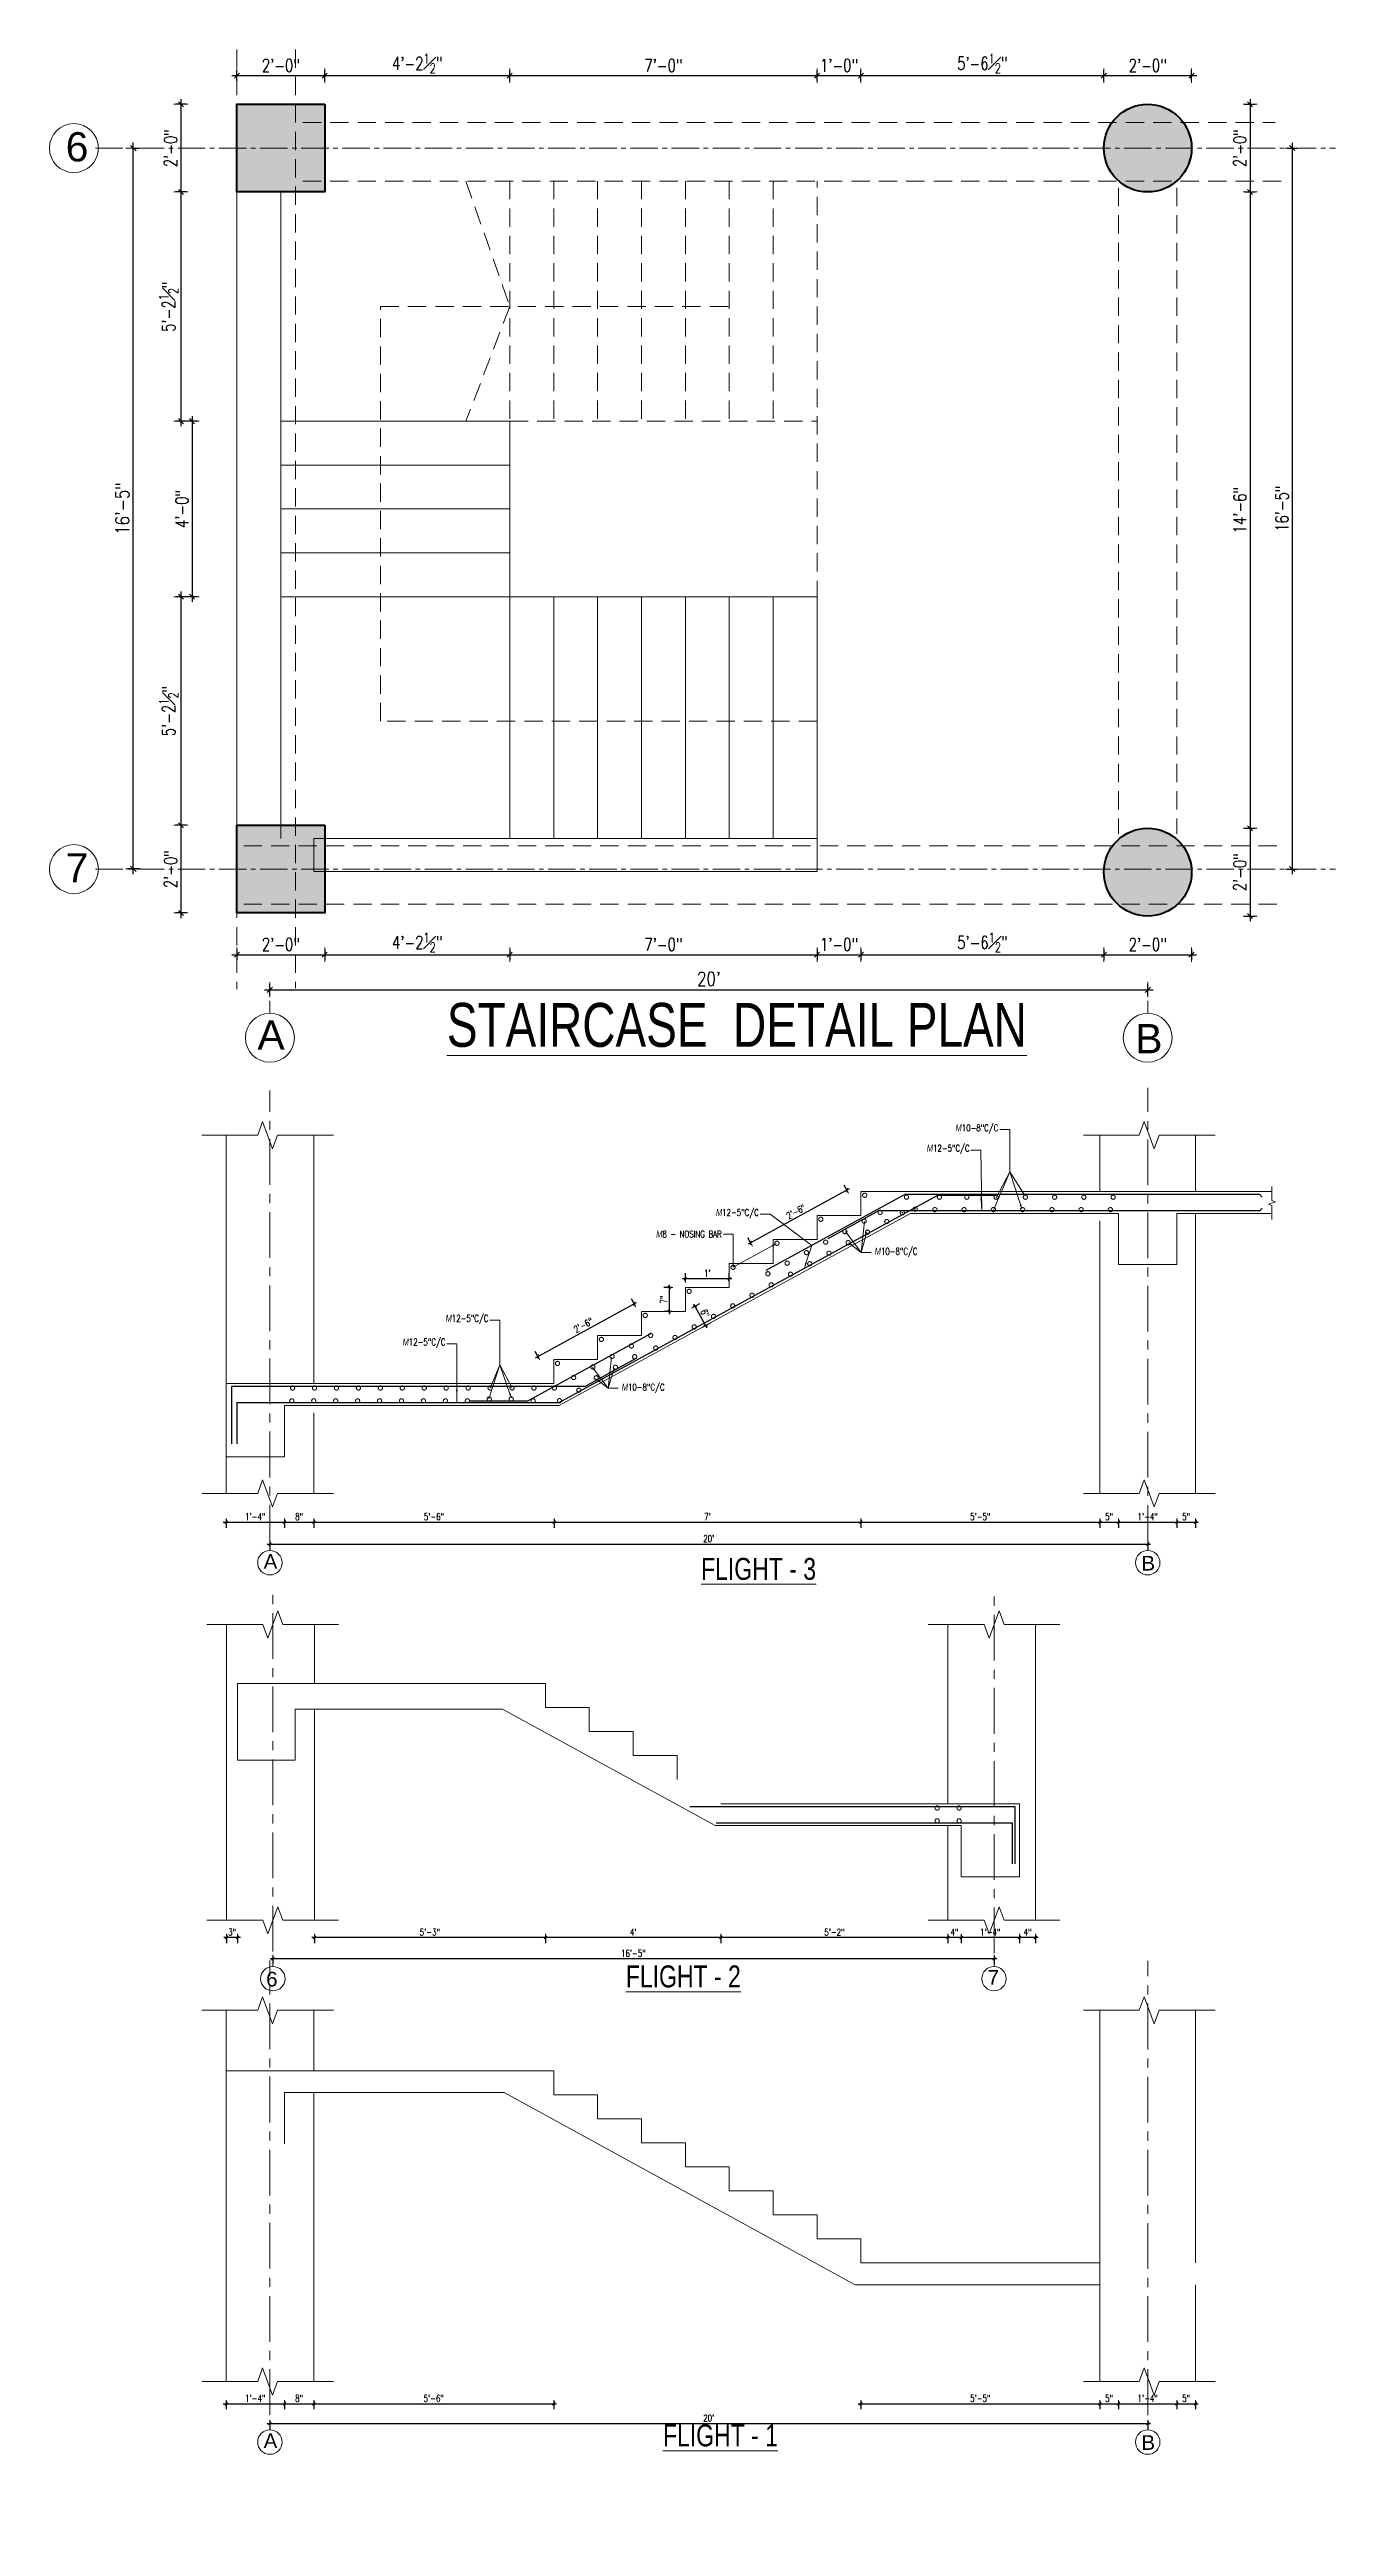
# Model space of a CAD drawing. Header units: inches. Extents: x 0 to 179512, y -43395 to -31716.
# Drawn here: x 162735 to 163086, y -40924 to -40247 of the extents above; entities that cross this region are included whole.
import ezdxf
from ezdxf import colors
from ezdxf.entities.mleader import LeaderData, LeaderLine
from ezdxf.enums import TextEntityAlignment as Align
from ezdxf.math import Vec2, Vec3

# ---------------------------------------------------------------- set-up
doc = ezdxf.new("R2010")
doc.units = ezdxf.units.IN
doc.header["$LTSCALE"] = 10
doc.header["$MEASUREMENT"] = 0
for name, pattern in [('CENTER', [2, 1.25, -0.25, 0.25, -0.25]), ('CENTER2', [1.125, 0.75, -0.125, 0.125, -0.125]), ('DASHED', [0.75, 0.5, -0.25])]:
    doc.linetypes.add(name, pattern=pattern)
doc.layers.get('Defpoints').update_dxf_attribs({"color": 215})
for name, color, linetype, lineweight in [('A-COLUMN', 3, 'Continuous', 50), ('CENTRE', 253, 'CENTER', 5), ('Dim', 1, 'Continuous', 13), ('Frame', 61, 'Continuous', 9), ('Grid', 9, 'Continuous', 13), ('hatch', 95, 'Continuous', 0), ('Line', 31, 'Continuous', 5), ('OL_AR_Center line', 253, 'CENTER2', 13), ('OL_AR_Hatch', 253, 'Continuous', 15), ('OL_AR_SYMBOL', 1, 'Continuous', 5), ('Rein', 3, 'Continuous', 30), ('TEXT', 7, 'Continuous', 9), ('Title', 4, 'Continuous', 18)]:
    doc.layers.add(name, color=color, linetype=linetype, lineweight=lineweight)
doc.styles.add('arial', font='arial.ttf')
doc.styles.add('DIM', font='simplex.shx', dxfattribs={"width": 0.75})
doc.styles.add('rmtext', font='romans.shx', dxfattribs={"width": 0.8})
doc.styles.add('S20', font='romans.shx', dxfattribs={"width": 0.75})
doc.styles.add('S30', font='romans.shx', dxfattribs={"width": 0.75})
doc.styles.get("Standard").update_dxf_attribs({"font": 'arial.ttf'})
doc.dimstyles.new('d20', dxfattribs={"dimscale": 24, "dimtxt": 0.078125, "dimasz": 0.03125, "dimexe": 0.0625, "dimexo": 0.03125, "dimgap": 0.015625, "dimtad": 1, "dimtoh": 1, "dimdec": 0, "dimzin": 0, "dimdsep": 46, "dimlunit": 4, "dimtxsty": 'S20', "dimblk": 'OBLIQUE', "dimcen": 0.0625, "dimdle": 0.03125, "dimclrd": 256, "dimclre": 256, "dimclrt": 2, "dimadec": 0, "dimazin": 0, "dimtm": 1e-09, "dimtfac": 1, "dimtdec": 0, "dimtofl": 0, "dimtmove": 1, "dimatfit": 3, "dimfxl": 0.03125, "dimfxlon": 1, "dimtvp": 1, "dimfrac": 1, "dimtzin": 0, "dimarcsym": 0})
doc.dimstyles.new('D40', dxfattribs={"dimscale": 45, "dimtxt": 0.078125, "dimasz": 0.03125, "dimexe": 0.03125, "dimexo": 0.0625, "dimgap": 0.015625, "dimtad": 1, "dimdec": 1, "dimzin": 3, "dimdsep": 46, "dimlunit": 4, "dimtxsty": 'S30', "dimblk": 'OBLIQUE', "dimcen": 0.09375, "dimdle": 0.03125, "dimclrd": 256, "dimclre": 256, "dimclrt": 2, "dimadec": 0, "dimazin": 0, "dimtfac": 0.75, "dimtdec": 1, "dimtix": 1, "dimtmove": 0, "dimatfit": 3, "dimfxl": 0.03125, "dimfxlon": 1, "dimfrac": 1, "dimtolj": 1, "dimtzin": 0, "dimarcsym": 0})
doc.dimstyles.new('DIM-48', dxfattribs={"dimscale": 48, "dimtxt": 0.078125, "dimasz": 0.03125, "dimexe": 0.03125, "dimexo": 0.0625, "dimgap": 0.015625, "dimtad": 1, "dimdec": 1, "dimdsep": 46, "dimlunit": 4, "dimtxsty": 'rmtext', "dimblk": 'OBLIQUE', "dimcen": 2.5, "dimdle": 0.03125, "dimclrd": 1, "dimclre": 1, "dimclrt": 2, "dimadec": 0, "dimazin": 0, "dimtfac": 0.75, "dimtdec": 1, "dimtmove": 2, "dimatfit": 2, "dimfxl": 0.03125, "dimfxlon": 1, "dimfrac": 1, "dimtolj": 1, "dimtzin": 0, "dimarcsym": 0})

msp = doc.modelspace()

# ---------------------------------------------------------------- blocks, each defined once
blk = doc.blocks.new('18-18-COLUMN')
at = {"layer": 'hatch'}
h = blk.add_hatch(color=256, dxfattribs=at)
h.dxf.hatch_style = 1
h.paths.add_polyline_path([(161857.73, -30709.37), (161857.73, -30727.37), (161839.73, -30727.37), (161839.73, -30709.37)])
blk.add_lwpolyline([(161857.73, -30709.37), (161857.73, -30727.37), (161839.73, -30727.37), (161839.73, -30709.37), (161857.73, -30709.37)])
blk = doc.blocks.new('_Oblique')
for p, q in [((-0.49, -0.49), (0.49, 0.49)), ((0, -1.37), (0, 1.38))]:
    blk.add_line(p, q)
blk = doc.blocks.new('*D1133')
at = {"layer": 'Defpoints', "color": 0, "transparency": 16777216}
for p in [(162757.66, -40273.81), (162757.66, -40273.81), (162783, -40470.9)]:
    blk.add_point(p, dxfattribs=at)
at = {"layer": 'Dim', "color": 1, "lineweight": -2, "transparency": 16777216}
for p, q in [((162757.66, -40472.4), (162757.66, -40272.31)), ((162757.66, -40273.81), (162759.16, -40273.81)), ((162759.16, -40470.9), (162756.16, -40470.9))]:
    blk.add_line(p, q, dxfattribs=at)
at = {"layer": 'Dim', "color": 1, "lineweight": -2, "transparency": 16777216, "xscale": 1.5, "yscale": 1.5, "zscale": 1.5}
for p, rotation in [((162757.66, -40273.81), 90), ((162757.66, -40470.9), 270)]:
    blk.add_blockref('_Oblique', p, dxfattribs=dict(at, rotation=rotation))
at = {"layer": 'Dim', "color": 2, "transparency": 16777216, "insert": (162754.68, -40372.36), "char_height": 3.75, "attachment_point": 5, "rotation": 90, "style": 'rmtext'}
blk.add_mtext('\\A1;16\'-5"', dxfattribs=at)
blk = doc.blocks.new('*D1134')
at = {"layer": 'Defpoints', "color": 0, "transparency": 16777216}
for p in [(163035, -40503.99), (162795, -40509.7), (163035, -40509.7)]:
    blk.add_point(p, dxfattribs=at)
at = {"layer": 'Dim', "color": 1, "lineweight": -2, "transparency": 16777216}
for p, q in [((162793.5, -40503.99), (163036.5, -40503.99)), ((162795, -40505.49), (162795, -40502.49)), ((163035, -40505.49), (163035, -40502.49))]:
    blk.add_line(p, q, dxfattribs=at)
at = {"layer": 'Dim', "color": 1, "lineweight": -2, "transparency": 16777216, "xscale": 1.5, "yscale": 1.5, "zscale": 1.5, "rotation": 180}
blk.add_blockref('_Oblique', (162795, -40503.99), dxfattribs=at)
at = {"layer": 'Dim', "color": 1, "lineweight": -2, "transparency": 16777216, "xscale": 1.5, "yscale": 1.5, "zscale": 1.5}
blk.add_blockref('_Oblique', (163035, -40503.99), dxfattribs=at)
at = {"layer": 'Dim', "color": 2, "transparency": 16777216, "insert": (162915, -40501.01), "char_height": 3.75, "attachment_point": 5, "style": 'rmtext'}
blk.add_mtext("\\A1;20'", dxfattribs=at)
blk = doc.blocks.new('*D1098')
at = {"layer": 'Defpoints', "color": 0, "transparency": 16777216}
for p in [(162786, -40261.81), (162770.66, -40285.81), (162786, -40285.81)]:
    blk.add_point(p, dxfattribs=at)
at = {"layer": 'Dim', "lineweight": -2, "transparency": 16777216}
for p, q in [((162772.07, -40261.81), (162769.25, -40261.81)), ((162770.66, -40260.41), (162770.66, -40287.22)), ((162772.07, -40285.81), (162769.25, -40285.81))]:
    blk.add_line(p, q, dxfattribs=at)
at = {"layer": 'Dim', "lineweight": -2, "transparency": 16777216, "xscale": 1.40625, "yscale": 1.40625, "zscale": 1.40625}
for p, rotation in [((162770.66, -40261.81), 90), ((162770.66, -40285.81), 270)]:
    blk.add_blockref('_Oblique', p, dxfattribs=dict(at, rotation=rotation))
at = {"layer": 'Dim', "color": 2, "transparency": 16777216, "insert": (162767.86, -40273.81), "char_height": 3.516, "attachment_point": 5, "rotation": 90, "style": 'S30'}
blk.add_mtext('\\A1;2\'-0"', dxfattribs=at)
blk = doc.blocks.new('*D1135')
at = {"layer": 'Defpoints', "color": 0, "transparency": 16777216}
for p in [(162786, -40285.81), (162770.66, -40348.49), (162798, -40348.49)]:
    blk.add_point(p, dxfattribs=at)
at = {"layer": 'Dim', "lineweight": -2, "transparency": 16777216}
for p, q in [((162770.66, -40284.41), (162770.66, -40349.89)), ((162772.07, -40285.81), (162769.25, -40285.81)), ((162772.07, -40348.49), (162769.25, -40348.49))]:
    blk.add_line(p, q, dxfattribs=at)
at = {"layer": 'Dim', "lineweight": -2, "transparency": 16777216, "xscale": 1.40625, "yscale": 1.40625, "zscale": 1.40625}
for p, rotation in [((162770.66, -40285.81), 90), ((162770.66, -40348.49), 270)]:
    blk.add_blockref('_Oblique', p, dxfattribs=dict(at, rotation=rotation))
at = {"layer": 'Dim', "color": 2, "transparency": 16777216, "insert": (162767.32, -40317.15), "char_height": 3.5156, "attachment_point": 5, "rotation": 90, "style": 'S30'}
blk.add_mtext('\\A1;5\'-2{\\H0.75x;\\S1#2;}"', dxfattribs=at)
blk = doc.blocks.new('*D1136')
at = {"layer": 'Defpoints', "color": 0, "transparency": 16777216}
for p in [(162798, -40348.49), (162773.73, -40396.49), (162798, -40396.49)]:
    blk.add_point(p, dxfattribs=at)
at = {"layer": 'Dim', "lineweight": -2, "transparency": 16777216}
for p, q in [((162775.14, -40348.49), (162772.33, -40348.49)), ((162773.73, -40347.08), (162773.73, -40397.89)), ((162775.14, -40396.49), (162772.33, -40396.49))]:
    blk.add_line(p, q, dxfattribs=at)
at = {"layer": 'Dim', "lineweight": -2, "transparency": 16777216, "xscale": 1.40625, "yscale": 1.40625, "zscale": 1.40625}
for p, rotation in [((162773.73, -40348.49), 90), ((162773.73, -40396.49), 270)]:
    blk.add_blockref('_Oblique', p, dxfattribs=dict(at, rotation=rotation))
at = {"layer": 'Dim', "color": 2, "transparency": 16777216, "insert": (162770.94, -40372.49), "char_height": 3.516, "attachment_point": 5, "rotation": 90, "style": 'S30'}
blk.add_mtext('\\A1;4\'-0"', dxfattribs=at)
blk = doc.blocks.new('*D1137')
at = {"layer": 'Defpoints', "color": 0, "transparency": 16777216}
for p in [(162798, -40396.49), (162770.66, -40458.99), (162786, -40458.99)]:
    blk.add_point(p, dxfattribs=at)
at = {"layer": 'Dim', "lineweight": -2, "transparency": 16777216}
for p, q in [((162772.07, -40396.49), (162769.25, -40396.49)), ((162770.66, -40395.08), (162770.66, -40460.4)), ((162772.07, -40458.99), (162769.25, -40458.99))]:
    blk.add_line(p, q, dxfattribs=at)
at = {"layer": 'Dim', "lineweight": -2, "transparency": 16777216, "xscale": 1.40625, "yscale": 1.40625, "zscale": 1.40625}
for p, rotation in [((162770.66, -40396.49), 90), ((162770.66, -40458.99), 270)]:
    blk.add_blockref('_Oblique', p, dxfattribs=dict(at, rotation=rotation))
at = {"layer": 'Dim', "color": 2, "transparency": 16777216, "insert": (162767.32, -40427.74), "char_height": 3.5156, "attachment_point": 5, "rotation": 90, "style": 'S30'}
blk.add_mtext('\\A1;5\'-2{\\H0.75x;\\S1#2;}"', dxfattribs=at)
blk = doc.blocks.new('*D1099')
at = {"layer": 'Defpoints', "color": 0, "transparency": 16777216}
for p in [(162786, -40458.99), (162770.66, -40482.99), (162786, -40482.99)]:
    blk.add_point(p, dxfattribs=at)
at = {"layer": 'Dim', "lineweight": -2, "transparency": 16777216}
for p, q in [((162772.07, -40458.99), (162769.25, -40458.99)), ((162770.66, -40457.59), (162770.66, -40484.4)), ((162772.07, -40482.99), (162769.25, -40482.99))]:
    blk.add_line(p, q, dxfattribs=at)
at = {"layer": 'Dim', "lineweight": -2, "transparency": 16777216, "xscale": 1.40625, "yscale": 1.40625, "zscale": 1.40625}
for p, rotation in [((162770.66, -40458.99), 90), ((162770.66, -40482.99), 270)]:
    blk.add_blockref('_Oblique', p, dxfattribs=dict(at, rotation=rotation))
at = {"layer": 'Dim', "color": 2, "transparency": 16777216, "insert": (162767.86, -40470.99), "char_height": 3.516, "attachment_point": 5, "rotation": 90, "style": 'S30'}
blk.add_mtext('\\A1;2\'-0"', dxfattribs=at)
blk = doc.blocks.new('*D1100')
at = {"layer": 'Defpoints', "color": 0, "transparency": 16777216}
for p in [(162786, -40480.62), (162810, -40480.62), (162810, -40494.4)]:
    blk.add_point(p, dxfattribs=at)
at = {"layer": 'Dim', "lineweight": -2, "transparency": 16777216}
for p, q in [((162784.59, -40494.4), (162811.4, -40494.4)), ((162786, -40492.99), (162786, -40495.8)), ((162810, -40492.99), (162810, -40495.8))]:
    blk.add_line(p, q, dxfattribs=at)
at = {"layer": 'Dim', "lineweight": -2, "transparency": 16777216, "xscale": 1.40625, "yscale": 1.40625, "zscale": 1.40625, "rotation": 180}
blk.add_blockref('_Oblique', (162786, -40494.4), dxfattribs=at)
at = {"layer": 'Dim', "lineweight": -2, "transparency": 16777216, "xscale": 1.40625, "yscale": 1.40625, "zscale": 1.40625}
blk.add_blockref('_Oblique', (162810, -40494.4), dxfattribs=at)
at = {"layer": 'Dim', "color": 2, "transparency": 16777216, "insert": (162798, -40491.6), "char_height": 3.516, "attachment_point": 5, "style": 'S30'}
blk.add_mtext('\\A1;2\'-0"', dxfattribs=at)
blk = doc.blocks.new('*D1101')
at = {"layer": 'Defpoints', "color": 0, "transparency": 16777216}
for p in [(162860.59, -40462.62), (162810, -40480.62), (162860.59, -40494.4)]:
    blk.add_point(p, dxfattribs=at)
at = {"layer": 'Dim', "lineweight": -2, "transparency": 16777216}
for p, q in [((162808.59, -40494.4), (162861.99, -40494.4)), ((162810, -40492.99), (162810, -40495.8)), ((162860.59, -40492.99), (162860.59, -40495.8))]:
    blk.add_line(p, q, dxfattribs=at)
at = {"layer": 'Dim', "lineweight": -2, "transparency": 16777216, "xscale": 1.40625, "yscale": 1.40625, "zscale": 1.40625, "rotation": 180}
blk.add_blockref('_Oblique', (162810, -40494.4), dxfattribs=at)
at = {"layer": 'Dim', "lineweight": -2, "transparency": 16777216, "xscale": 1.40625, "yscale": 1.40625, "zscale": 1.40625}
blk.add_blockref('_Oblique', (162860.59, -40494.4), dxfattribs=at)
at = {"layer": 'Dim', "color": 2, "transparency": 16777216, "insert": (162835.29, -40491.06), "char_height": 3.5156, "attachment_point": 5, "style": 'S30'}
blk.add_mtext('\\A1;4\'-2{\\H0.75x;\\S1#2;}"', dxfattribs=at)
blk = doc.blocks.new('*D1138')
at = {"layer": 'Defpoints', "color": 0, "transparency": 16777216}
for p in [(162860.59, -40462.62), (162944.59, -40462.62), (162944.59, -40494.4)]:
    blk.add_point(p, dxfattribs=at)
at = {"layer": 'Dim', "lineweight": -2, "transparency": 16777216}
for p, q in [((162859.18, -40494.4), (162945.99, -40494.4)), ((162860.59, -40492.99), (162860.59, -40495.8)), ((162944.59, -40492.99), (162944.59, -40495.8))]:
    blk.add_line(p, q, dxfattribs=at)
at = {"layer": 'Dim', "lineweight": -2, "transparency": 16777216, "xscale": 1.40625, "yscale": 1.40625, "zscale": 1.40625, "rotation": 180}
blk.add_blockref('_Oblique', (162860.59, -40494.4), dxfattribs=at)
at = {"layer": 'Dim', "lineweight": -2, "transparency": 16777216, "xscale": 1.40625, "yscale": 1.40625, "zscale": 1.40625}
blk.add_blockref('_Oblique', (162944.59, -40494.4), dxfattribs=at)
at = {"layer": 'Dim', "color": 2, "transparency": 16777216, "insert": (162902.59, -40491.6), "char_height": 3.516, "attachment_point": 5, "style": 'S30'}
blk.add_mtext('\\A1;7\'-0"', dxfattribs=at)
blk = doc.blocks.new('*D1139')
at = {"layer": 'Defpoints', "color": 0, "transparency": 16777216}
for p in [(162944.59, -40462.62), (162956.59, -40464.62), (162956.59, -40494.4)]:
    blk.add_point(p, dxfattribs=at)
at = {"layer": 'Dim', "lineweight": -2, "transparency": 16777216}
for p, q in [((162943.18, -40494.4), (162957.99, -40494.4)), ((162944.59, -40492.99), (162944.59, -40495.8)), ((162956.59, -40492.99), (162956.59, -40495.8))]:
    blk.add_line(p, q, dxfattribs=at)
at = {"layer": 'Dim', "lineweight": -2, "transparency": 16777216, "xscale": 1.40625, "yscale": 1.40625, "zscale": 1.40625, "rotation": 180}
blk.add_blockref('_Oblique', (162944.59, -40494.4), dxfattribs=at)
at = {"layer": 'Dim', "lineweight": -2, "transparency": 16777216, "xscale": 1.40625, "yscale": 1.40625, "zscale": 1.40625}
blk.add_blockref('_Oblique', (162956.59, -40494.4), dxfattribs=at)
at = {"layer": 'Dim', "color": 2, "transparency": 16777216, "insert": (162950.59, -40491.6), "char_height": 3.516, "attachment_point": 5, "style": 'S30'}
blk.add_mtext('\\A1;1\'-0"', dxfattribs=at)
blk = doc.blocks.new('*D1140')
at = {"layer": 'Defpoints', "color": 0, "transparency": 16777216}
for p in [(162956.59, -40464.62), (163023.03, -40470.99), (163023.03, -40494.4)]:
    blk.add_point(p, dxfattribs=at)
at = {"layer": 'Dim', "lineweight": -2, "transparency": 16777216}
for p, q in [((162955.18, -40494.4), (163024.43, -40494.4)), ((162956.59, -40492.99), (162956.59, -40495.8)), ((163023.03, -40492.99), (163023.03, -40495.8))]:
    blk.add_line(p, q, dxfattribs=at)
at = {"layer": 'Dim', "lineweight": -2, "transparency": 16777216, "xscale": 1.40625, "yscale": 1.40625, "zscale": 1.40625, "rotation": 180}
blk.add_blockref('_Oblique', (162956.59, -40494.4), dxfattribs=at)
at = {"layer": 'Dim', "lineweight": -2, "transparency": 16777216, "xscale": 1.40625, "yscale": 1.40625, "zscale": 1.40625}
blk.add_blockref('_Oblique', (163023.03, -40494.4), dxfattribs=at)
at = {"layer": 'Dim', "color": 2, "transparency": 16777216, "insert": (162989.81, -40491.06), "char_height": 3.5156, "attachment_point": 5, "style": 'S30'}
blk.add_mtext('\\A1;5\'-6{\\H0.75x;\\S1#2;}"', dxfattribs=at)
blk = doc.blocks.new('*D1141')
at = {"layer": 'Defpoints', "color": 0, "transparency": 16777216}
for p in [(163023.03, -40470.99), (163046.97, -40470.99), (163046.97, -40494.4)]:
    blk.add_point(p, dxfattribs=at)
at = {"layer": 'Dim', "lineweight": -2, "transparency": 16777216}
for p, q in [((163021.62, -40494.4), (163048.37, -40494.4)), ((163023.03, -40492.99), (163023.03, -40495.8)), ((163046.97, -40492.99), (163046.97, -40495.8))]:
    blk.add_line(p, q, dxfattribs=at)
at = {"layer": 'Dim', "lineweight": -2, "transparency": 16777216, "xscale": 1.40625, "yscale": 1.40625, "zscale": 1.40625, "rotation": 180}
blk.add_blockref('_Oblique', (163023.03, -40494.4), dxfattribs=at)
at = {"layer": 'Dim', "lineweight": -2, "transparency": 16777216, "xscale": 1.40625, "yscale": 1.40625, "zscale": 1.40625}
blk.add_blockref('_Oblique', (163046.97, -40494.4), dxfattribs=at)
at = {"layer": 'Dim', "color": 2, "transparency": 16777216, "insert": (163035, -40491.6), "char_height": 3.516, "attachment_point": 5, "style": 'S30'}
blk.add_mtext('\\A1;2\'-0"', dxfattribs=at)
blk = doc.blocks.new('*D1142')
at = {"layer": 'Defpoints', "color": 0, "transparency": 16777216}
for p in [(162810, -40253.99), (162786, -40261.81), (162810, -40261.81)]:
    blk.add_point(p, dxfattribs=at)
at = {"layer": 'Dim', "lineweight": -2, "transparency": 16777216}
for p, q in [((162784.59, -40253.99), (162811.4, -40253.99)), ((162786, -40255.4), (162786, -40252.59)), ((162810, -40255.4), (162810, -40252.59))]:
    blk.add_line(p, q, dxfattribs=at)
at = {"layer": 'Dim', "lineweight": -2, "transparency": 16777216, "xscale": 1.40625, "yscale": 1.40625, "zscale": 1.40625, "rotation": 180}
blk.add_blockref('_Oblique', (162786, -40253.99), dxfattribs=at)
at = {"layer": 'Dim', "lineweight": -2, "transparency": 16777216, "xscale": 1.40625, "yscale": 1.40625, "zscale": 1.40625}
blk.add_blockref('_Oblique', (162810, -40253.99), dxfattribs=at)
at = {"layer": 'Dim', "color": 2, "transparency": 16777216, "insert": (162798, -40251.2), "char_height": 3.516, "attachment_point": 5, "style": 'S30'}
blk.add_mtext('\\A1;2\'-0"', dxfattribs=at)
blk = doc.blocks.new('*D1143')
at = {"layer": 'Defpoints', "color": 0, "transparency": 16777216}
for p in [(162860.59, -40253.99), (162810, -40261.81), (162860.59, -40282.81)]:
    blk.add_point(p, dxfattribs=at)
at = {"layer": 'Dim', "lineweight": -2, "transparency": 16777216}
for p, q in [((162808.59, -40253.99), (162861.99, -40253.99)), ((162810, -40255.4), (162810, -40252.59)), ((162860.59, -40255.4), (162860.59, -40252.59))]:
    blk.add_line(p, q, dxfattribs=at)
at = {"layer": 'Dim', "lineweight": -2, "transparency": 16777216, "xscale": 1.40625, "yscale": 1.40625, "zscale": 1.40625, "rotation": 180}
blk.add_blockref('_Oblique', (162810, -40253.99), dxfattribs=at)
at = {"layer": 'Dim', "lineweight": -2, "transparency": 16777216, "xscale": 1.40625, "yscale": 1.40625, "zscale": 1.40625}
blk.add_blockref('_Oblique', (162860.59, -40253.99), dxfattribs=at)
at = {"layer": 'Dim', "color": 2, "transparency": 16777216, "insert": (162835.29, -40250.65), "char_height": 3.5156, "attachment_point": 5, "style": 'S30'}
blk.add_mtext('\\A1;4\'-2{\\H0.75x;\\S1#2;}"', dxfattribs=at)
blk = doc.blocks.new('*D1144')
at = {"layer": 'Defpoints', "color": 0, "transparency": 16777216}
for p in [(162944.59, -40253.99), (162860.59, -40282.81), (162944.59, -40282.81)]:
    blk.add_point(p, dxfattribs=at)
at = {"layer": 'Dim', "lineweight": -2, "transparency": 16777216}
for p, q in [((162859.18, -40253.99), (162945.99, -40253.99)), ((162860.59, -40255.4), (162860.59, -40252.59)), ((162944.59, -40255.4), (162944.59, -40252.59))]:
    blk.add_line(p, q, dxfattribs=at)
at = {"layer": 'Dim', "lineweight": -2, "transparency": 16777216, "xscale": 1.40625, "yscale": 1.40625, "zscale": 1.40625, "rotation": 180}
blk.add_blockref('_Oblique', (162860.59, -40253.99), dxfattribs=at)
at = {"layer": 'Dim', "lineweight": -2, "transparency": 16777216, "xscale": 1.40625, "yscale": 1.40625, "zscale": 1.40625}
blk.add_blockref('_Oblique', (162944.59, -40253.99), dxfattribs=at)
at = {"layer": 'Dim', "color": 2, "transparency": 16777216, "insert": (162902.59, -40251.2), "char_height": 3.516, "attachment_point": 5, "style": 'S30'}
blk.add_mtext('\\A1;7\'-0"', dxfattribs=at)
blk = doc.blocks.new('*D1145')
at = {"layer": 'Defpoints', "color": 0, "transparency": 16777216}
for p in [(162956.59, -40253.99), (162944.59, -40282.81), (162956.59, -40282.81)]:
    blk.add_point(p, dxfattribs=at)
at = {"layer": 'Dim', "lineweight": -2, "transparency": 16777216}
for p, q in [((162943.18, -40253.99), (162957.99, -40253.99)), ((162944.59, -40255.4), (162944.59, -40252.59)), ((162956.59, -40255.4), (162956.59, -40252.59))]:
    blk.add_line(p, q, dxfattribs=at)
at = {"layer": 'Dim', "lineweight": -2, "transparency": 16777216, "xscale": 1.40625, "yscale": 1.40625, "zscale": 1.40625, "rotation": 180}
blk.add_blockref('_Oblique', (162944.59, -40253.99), dxfattribs=at)
at = {"layer": 'Dim', "lineweight": -2, "transparency": 16777216, "xscale": 1.40625, "yscale": 1.40625, "zscale": 1.40625}
blk.add_blockref('_Oblique', (162956.59, -40253.99), dxfattribs=at)
at = {"layer": 'Dim', "color": 2, "transparency": 16777216, "insert": (162950.59, -40251.2), "char_height": 3.516, "attachment_point": 5, "style": 'S30'}
blk.add_mtext('\\A1;1\'-0"', dxfattribs=at)
blk = doc.blocks.new('*D1146')
at = {"layer": 'Defpoints', "color": 0, "transparency": 16777216}
for p in [(163023, -40253.99), (163023, -40273.81), (162956.59, -40282.81)]:
    blk.add_point(p, dxfattribs=at)
at = {"layer": 'Dim', "lineweight": -2, "transparency": 16777216}
for p, q in [((162955.18, -40253.99), (163024.4, -40253.99)), ((162956.59, -40255.4), (162956.59, -40252.59)), ((163023, -40255.4), (163023, -40252.59))]:
    blk.add_line(p, q, dxfattribs=at)
at = {"layer": 'Dim', "lineweight": -2, "transparency": 16777216, "xscale": 1.40625, "yscale": 1.40625, "zscale": 1.40625, "rotation": 180}
blk.add_blockref('_Oblique', (162956.59, -40253.99), dxfattribs=at)
at = {"layer": 'Dim', "lineweight": -2, "transparency": 16777216, "xscale": 1.40625, "yscale": 1.40625, "zscale": 1.40625}
blk.add_blockref('_Oblique', (163023, -40253.99), dxfattribs=at)
at = {"layer": 'Dim', "color": 2, "transparency": 16777216, "insert": (162989.79, -40250.65), "char_height": 3.5156, "attachment_point": 5, "style": 'S30'}
blk.add_mtext('\\A1;5\'-6{\\H0.75x;\\S1#2;}"', dxfattribs=at)
blk = doc.blocks.new('*D1147')
at = {"layer": 'Defpoints', "color": 0, "transparency": 16777216}
for p in [(163047, -40253.99), (163023, -40273.81), (163047, -40273.81)]:
    blk.add_point(p, dxfattribs=at)
at = {"layer": 'Dim', "lineweight": -2, "transparency": 16777216}
for p, q in [((163021.59, -40253.99), (163048.4, -40253.99)), ((163023, -40255.4), (163023, -40252.59)), ((163047, -40255.4), (163047, -40252.59))]:
    blk.add_line(p, q, dxfattribs=at)
at = {"layer": 'Dim', "lineweight": -2, "transparency": 16777216, "xscale": 1.40625, "yscale": 1.40625, "zscale": 1.40625, "rotation": 180}
blk.add_blockref('_Oblique', (163023, -40253.99), dxfattribs=at)
at = {"layer": 'Dim', "lineweight": -2, "transparency": 16777216, "xscale": 1.40625, "yscale": 1.40625, "zscale": 1.40625}
blk.add_blockref('_Oblique', (163047, -40253.99), dxfattribs=at)
at = {"layer": 'Dim', "color": 2, "transparency": 16777216, "insert": (163035, -40251.2), "char_height": 3.516, "attachment_point": 5, "style": 'S30'}
blk.add_mtext('\\A1;2\'-0"', dxfattribs=at)
blk = doc.blocks.new('*D1148')
at = {"layer": 'Defpoints', "color": 0, "transparency": 16777216}
for p in [(163035, -40261.81), (163035, -40285.81), (163063, -40285.81)]:
    blk.add_point(p, dxfattribs=at)
at = {"layer": 'Dim', "lineweight": -2, "transparency": 16777216}
for p, q in [((163061.59, -40261.81), (163064.4, -40261.81)), ((163063, -40260.41), (163063, -40287.22)), ((163061.59, -40285.81), (163064.4, -40285.81))]:
    blk.add_line(p, q, dxfattribs=at)
at = {"layer": 'Dim', "lineweight": -2, "transparency": 16777216, "xscale": 1.40625, "yscale": 1.40625, "zscale": 1.40625}
for p, rotation in [((163063, -40261.81), 90), ((163063, -40285.81), 270)]:
    blk.add_blockref('_Oblique', p, dxfattribs=dict(at, rotation=rotation))
at = {"layer": 'Dim', "color": 2, "transparency": 16777216, "insert": (163060.2, -40273.81), "char_height": 3.516, "attachment_point": 5, "rotation": 90, "style": 'S30'}
blk.add_mtext('\\A1;2\'-0"', dxfattribs=at)
blk = doc.blocks.new('*D1149')
at = {"layer": 'Defpoints', "color": 0, "transparency": 16777216}
for p in [(163035, -40285.81), (163035, -40459.83), (163063, -40459.83)]:
    blk.add_point(p, dxfattribs=at)
at = {"layer": 'Dim', "lineweight": -2, "transparency": 16777216}
for p, q in [((163063, -40284.41), (163063, -40461.24)), ((163061.59, -40285.81), (163064.4, -40285.81)), ((163061.59, -40459.83), (163064.4, -40459.83))]:
    blk.add_line(p, q, dxfattribs=at)
at = {"layer": 'Dim', "lineweight": -2, "transparency": 16777216, "xscale": 1.40625, "yscale": 1.40625, "zscale": 1.40625}
for p, rotation in [((163063, -40285.81), 90), ((163063, -40459.83), 270)]:
    blk.add_blockref('_Oblique', p, dxfattribs=dict(at, rotation=rotation))
at = {"layer": 'Dim', "color": 2, "transparency": 16777216, "insert": (163060.2, -40372.82), "char_height": 3.516, "attachment_point": 5, "rotation": 90, "style": 'S30'}
blk.add_mtext('\\A1;14\'-6"', dxfattribs=at)
blk = doc.blocks.new('*D1102')
at = {"layer": 'Defpoints', "color": 0, "transparency": 16777216}
for p in [(163035, -40459.83), (163035, -40483.83), (163063, -40483.83)]:
    blk.add_point(p, dxfattribs=at)
at = {"layer": 'Dim', "lineweight": -2, "transparency": 16777216}
for p, q in [((163061.59, -40459.83), (163064.4, -40459.83)), ((163063, -40458.43), (163063, -40485.24)), ((163061.59, -40483.83), (163064.4, -40483.83))]:
    blk.add_line(p, q, dxfattribs=at)
at = {"layer": 'Dim', "lineweight": -2, "transparency": 16777216, "xscale": 1.40625, "yscale": 1.40625, "zscale": 1.40625}
for p, rotation in [((163063, -40459.83), 90), ((163063, -40483.83), 270)]:
    blk.add_blockref('_Oblique', p, dxfattribs=dict(at, rotation=rotation))
at = {"layer": 'Dim', "color": 2, "transparency": 16777216, "insert": (163060.2, -40471.83), "char_height": 3.516, "attachment_point": 5, "rotation": 90, "style": 'S30'}
blk.add_mtext('\\A1;2\'-0"', dxfattribs=at)
blk = doc.blocks.new('*D1150')
at = {"layer": 'Defpoints', "color": 0, "transparency": 16777216}
for p in [(163035, -40273.81), (163035, -40470.99), (163074.5, -40470.99)]:
    blk.add_point(p, dxfattribs=at)
at = {"layer": 'Dim', "lineweight": -2, "transparency": 16777216}
for p, q in [((163073.09, -40273.81), (163075.9, -40273.81)), ((163074.5, -40272.41), (163074.5, -40472.4)), ((163073.09, -40470.99), (163075.9, -40470.99))]:
    blk.add_line(p, q, dxfattribs=at)
at = {"layer": 'Dim', "lineweight": -2, "transparency": 16777216, "xscale": 1.40625, "yscale": 1.40625, "zscale": 1.40625}
for p, rotation in [((163074.5, -40273.81), 90), ((163074.5, -40470.99), 270)]:
    blk.add_blockref('_Oblique', p, dxfattribs=dict(at, rotation=rotation))
at = {"layer": 'Dim', "color": 2, "transparency": 16777216, "insert": (163071.7, -40372.4), "char_height": 3.516, "attachment_point": 5, "rotation": 90, "style": 'S30'}
blk.add_mtext('\\A1;16\'-5"', dxfattribs=at)
blk = doc.blocks.new('_DotSmall')
at = {"color": 0, "linetype": 'ByBlock', "const_width": 0.5}
blk.add_lwpolyline([(-0.0625, 0, 1), (0.0625, 0, 1)], format="xyb", close=True, dxfattribs=at)
blk = doc.blocks.new('*U1093')
at = {"layer": 'Rein', "xscale": 2.304, "yscale": 2.304, "zscale": 2.304}
blk.add_blockref('_DotSmall', (0, 0), dxfattribs=at)
blk = doc.blocks.new('*U1094')
at = {"layer": 'Rein', "color": 0, "linetype": 'ByBlock', "lineweight": -2, "transparency": 16777216}
for p in [(0, 0), (8, 0), (16, 0), (24, 0), (32, 0), (40, 0), (48, 0)]:
    blk.add_blockref('*U1093', p, dxfattribs=at)
blk = doc.blocks.new('*D1103')
at = {"layer": 'Defpoints', "color": 0, "transparency": 16777216}
for p in [(162956.91, -40566.4), (162926.42, -40573.18), (162930.6, -40580.81)]:
    blk.add_point(p, dxfattribs=at)
at = {"layer": 'Dim', "lineweight": -2, "transparency": 16777216}
for p, q in [((162953.39, -40558.41), (162925.76, -40573.54)), ((162953.09, -40559.43), (162952.01, -40557.46)), ((162926.78, -40573.84), (162925.7, -40571.87))]:
    blk.add_line(p, q, dxfattribs=at)
at = {"layer": 'Dim', "lineweight": -2, "transparency": 16777216, "xscale": 0.75, "yscale": 0.75, "zscale": 0.75}
for p, rotation in [((162952.73, -40558.77), 28.70595254342258), ((162926.42, -40573.18), 208.7059525434226)]:
    blk.add_blockref('_Oblique', p, dxfattribs=dict(at, rotation=rotation))
at = {"layer": 'Dim', "color": 2, "transparency": 16777216, "insert": (162938.86, -40564.67), "char_height": 1.875, "attachment_point": 5, "rotation": 28.70595, "style": 'S20'}
blk.add_mtext('2\'-6"', dxfattribs=at)
blk = doc.blocks.new('*D1104')
at = {"layer": 'Defpoints', "color": 0, "transparency": 16777216}
for p in [(162894.6, -40589.86), (162899.09, -40598.06), (162872.78, -40612.47)]:
    blk.add_point(p, dxfattribs=at)
at = {"layer": 'Dim', "lineweight": -2, "transparency": 16777216}
for p, q in [((162867.63, -40604.63), (162895.26, -40589.5)), ((162894.96, -40590.51), (162893.88, -40588.54)), ((162868.65, -40604.92), (162867.57, -40602.95))]:
    blk.add_line(p, q, dxfattribs=at)
at = {"layer": 'Dim', "lineweight": -2, "transparency": 16777216, "xscale": 0.75, "yscale": 0.75, "zscale": 0.75}
for p, rotation in [((162894.6, -40589.86), 28.70595254338368), ((162868.29, -40604.27), 208.7059525433837)]:
    blk.add_blockref('_Oblique', p, dxfattribs=dict(at, rotation=rotation))
at = {"layer": 'Dim', "color": 2, "transparency": 16777216, "insert": (162880.73, -40595.75), "char_height": 1.875, "attachment_point": 5, "rotation": 28.70595, "style": 'S20'}
blk.add_mtext('2\'-6"', dxfattribs=at)
blk = doc.blocks.new('*U1091')
at = {"layer": 'Rein', "xscale": 2.304, "yscale": 2.304, "zscale": 2.304}
blk.add_blockref('_DotSmall', (0, 0), dxfattribs=at)
blk = doc.blocks.new('*U1092')
at = {"layer": 'Rein', "color": 0, "linetype": 'ByBlock', "lineweight": -2, "transparency": 16777216}
for p in [(0, 0), (6, 0), (12, 0), (18, 0), (24, 0), (30, 0)]:
    blk.add_blockref('*U1091', p, dxfattribs=at)
blk = doc.blocks.new('*D1105')
at = {"layer": 'Defpoints', "color": 0, "transparency": 16777216}
for p in [(162908.59, -40583.03), (162908.59, -40585.43), (162920.59, -40585.43)]:
    blk.add_point(p, dxfattribs=at)
at = {"layer": 'Dim', "lineweight": -2, "transparency": 16777216}
for p, q in [((162921.34, -40583.03), (162907.84, -40583.03)), ((162908.59, -40583.78), (162908.59, -40581.53)), ((162920.59, -40583.78), (162920.59, -40581.53))]:
    blk.add_line(p, q, dxfattribs=at)
at = {"layer": 'Dim', "lineweight": -2, "transparency": 16777216, "xscale": 0.75, "yscale": 0.75, "zscale": 0.75, "rotation": 180}
blk.add_blockref('_Oblique', (162908.59, -40583.03), dxfattribs=at)
at = {"layer": 'Dim', "lineweight": -2, "transparency": 16777216, "xscale": 0.75, "yscale": 0.75, "zscale": 0.75}
blk.add_blockref('_Oblique', (162920.59, -40583.03), dxfattribs=at)
at = {"layer": 'Dim', "color": 2, "transparency": 16777216, "insert": (162914.59, -40581.53), "char_height": 1.875, "attachment_point": 5, "style": 'S20'}
blk.add_mtext("1'", dxfattribs=at)
blk = doc.blocks.new('*D1106')
at = {"layer": 'Defpoints', "color": 0, "transparency": 16777216}
for p in [(162908.59, -40585.43), (162904.16, -40592), (162908.59, -40592)]:
    blk.add_point(p, dxfattribs=at)
at = {"layer": 'Dim', "lineweight": -2, "transparency": 16777216}
for p, q in [((162904.91, -40585.43), (162902.66, -40585.43)), ((162904.16, -40584.68), (162904.16, -40592.75)), ((162904.91, -40592), (162902.66, -40592))]:
    blk.add_line(p, q, dxfattribs=at)
at = {"layer": 'Dim', "lineweight": -2, "transparency": 16777216, "xscale": 0.75, "yscale": 0.75, "zscale": 0.75}
for p, rotation in [((162904.16, -40585.43), 90), ((162904.16, -40592), 270)]:
    blk.add_blockref('_Oblique', p, dxfattribs=dict(at, rotation=rotation))
at = {"layer": 'Dim', "color": 2, "transparency": 16777216, "insert": (162902.67, -40588.72), "char_height": 1.875, "attachment_point": 5, "rotation": 90, "style": 'S20'}
blk.add_mtext('7"', dxfattribs=at)
blk = doc.blocks.new('*D1107')
at = {"layer": 'Defpoints', "color": 0, "transparency": 16777216}
for p in [(162908.59, -40592), (162914.1, -40595.83), (162911.47, -40597.27)]:
    blk.add_point(p, dxfattribs=at)
at = {"layer": 'Dim', "lineweight": -2, "transparency": 16777216}
for p, q in [((162910.56, -40590.92), (162912.53, -40589.84)), ((162910.86, -40589.91), (162914.46, -40596.48)), ((162913.44, -40596.19), (162915.42, -40595.11))]:
    blk.add_line(p, q, dxfattribs=at)
at = {"layer": 'Dim', "lineweight": -2, "transparency": 16777216, "xscale": 0.75, "yscale": 0.75, "zscale": 0.75}
for p, rotation in [((162911.22, -40590.56), 118.7059525434214), ((162914.1, -40595.83), 298.7059525434214)]:
    blk.add_blockref('_Oblique', p, dxfattribs=dict(at, rotation=rotation))
at = {"layer": 'Dim', "color": 2, "transparency": 16777216, "insert": (162913.97, -40592.48), "char_height": 1.875, "attachment_point": 5, "rotation": 298.70595, "style": 'S20'}
blk.add_mtext('6"', dxfattribs=at)
blk = doc.blocks.new('*D1108')
at = {"layer": 'Defpoints', "color": 0, "transparency": 16777216}
for p in [(162795, -40886.35), (163035, -40886.4), (163035, -40896.12)]:
    blk.add_point(p, dxfattribs=at)
at = {"layer": 'Dim', "lineweight": -2, "transparency": 16777216}
for p, q in [((162794.25, -40896.12), (163035.75, -40896.12)), ((162795, -40895.37), (162795, -40897.62)), ((163035, -40895.37), (163035, -40897.62))]:
    blk.add_line(p, q, dxfattribs=at)
at = {"layer": 'Dim', "lineweight": -2, "transparency": 16777216, "xscale": 0.75, "yscale": 0.75, "zscale": 0.75, "rotation": 180}
blk.add_blockref('_Oblique', (162795, -40896.12), dxfattribs=at)
at = {"layer": 'Dim', "lineweight": -2, "transparency": 16777216, "xscale": 0.75, "yscale": 0.75, "zscale": 0.75}
blk.add_blockref('_Oblique', (163035, -40896.12), dxfattribs=at)
at = {"layer": 'Dim', "color": 2, "transparency": 16777216, "insert": (162915, -40894.63), "char_height": 1.875, "attachment_point": 5, "style": 'S20'}
blk.add_mtext("20'", dxfattribs=at)
blk = doc.blocks.new('*D1109')
at = {"layer": 'Defpoints', "color": 0, "transparency": 16777216}
for p in [(162783, -40819.61), (162799, -40819.61), (162799, -40890.72)]:
    blk.add_point(p, dxfattribs=at)
at = {"layer": 'Dim', "lineweight": -2, "transparency": 16777216}
for p, q in [((162782.25, -40890.72), (162799.75, -40890.72)), ((162783, -40889.97), (162783, -40892.22)), ((162799, -40889.97), (162799, -40892.22))]:
    blk.add_line(p, q, dxfattribs=at)
at = {"layer": 'Dim', "lineweight": -2, "transparency": 16777216, "xscale": 0.75, "yscale": 0.75, "zscale": 0.75, "rotation": 180}
blk.add_blockref('_Oblique', (162783, -40890.72), dxfattribs=at)
at = {"layer": 'Dim', "lineweight": -2, "transparency": 16777216, "xscale": 0.75, "yscale": 0.75, "zscale": 0.75}
blk.add_blockref('_Oblique', (162799, -40890.72), dxfattribs=at)
at = {"layer": 'Dim', "color": 2, "transparency": 16777216, "insert": (162791, -40889.23), "char_height": 1.875, "attachment_point": 5, "style": 'S20'}
blk.add_mtext('1\'-4"', dxfattribs=at)
blk = doc.blocks.new('*D1110')
at = {"layer": 'Defpoints', "color": 0, "transparency": 16777216}
for p in [(162807, -40807.61), (162799, -40819.61), (162807, -40890.72)]:
    blk.add_point(p, dxfattribs=at)
at = {"layer": 'Dim', "lineweight": -2, "transparency": 16777216}
for p, q in [((162798.25, -40890.72), (162807.75, -40890.72)), ((162799, -40889.97), (162799, -40892.22)), ((162807, -40889.97), (162807, -40892.22))]:
    blk.add_line(p, q, dxfattribs=at)
at = {"layer": 'Dim', "lineweight": -2, "transparency": 16777216, "xscale": 0.75, "yscale": 0.75, "zscale": 0.75, "rotation": 180}
blk.add_blockref('_Oblique', (162799, -40890.72), dxfattribs=at)
at = {"layer": 'Dim', "lineweight": -2, "transparency": 16777216, "xscale": 0.75, "yscale": 0.75, "zscale": 0.75}
blk.add_blockref('_Oblique', (162807, -40890.72), dxfattribs=at)
at = {"layer": 'Dim', "color": 2, "transparency": 16777216, "insert": (162803, -40889.23), "char_height": 1.875, "attachment_point": 5, "style": 'S20'}
blk.add_mtext('8"', dxfattribs=at)
blk = doc.blocks.new('*D1111')
at = {"layer": 'Defpoints', "color": 0, "transparency": 16777216}
for p in [(162872.59, -40799.61), (162807, -40807.61), (162872.59, -40890.72)]:
    blk.add_point(p, dxfattribs=at)
at = {"layer": 'Dim', "lineweight": -2, "transparency": 16777216}
for p, q in [((162806.25, -40890.72), (162873.34, -40890.72)), ((162807, -40889.97), (162807, -40892.22)), ((162872.59, -40889.97), (162872.59, -40892.22))]:
    blk.add_line(p, q, dxfattribs=at)
at = {"layer": 'Dim', "lineweight": -2, "transparency": 16777216, "xscale": 0.75, "yscale": 0.75, "zscale": 0.75, "rotation": 180}
blk.add_blockref('_Oblique', (162807, -40890.72), dxfattribs=at)
at = {"layer": 'Dim', "lineweight": -2, "transparency": 16777216, "xscale": 0.75, "yscale": 0.75, "zscale": 0.75}
blk.add_blockref('_Oblique', (162872.59, -40890.72), dxfattribs=at)
at = {"layer": 'Dim', "color": 2, "transparency": 16777216, "insert": (162839.79, -40889.23), "char_height": 1.875, "attachment_point": 5, "style": 'S20'}
blk.add_mtext('5\'-6"', dxfattribs=at)
blk = doc.blocks.new('*D1112')
at = {"layer": 'Defpoints', "color": 0, "transparency": 16777216}
for p in [(162956.59, -40852.18), (163021.9, -40852.18), (163021.9, -40890.72)]:
    blk.add_point(p, dxfattribs=at)
at = {"layer": 'Dim', "lineweight": -2, "transparency": 16777216}
for p, q in [((162955.84, -40890.72), (163022.65, -40890.72)), ((162956.59, -40889.97), (162956.59, -40892.22)), ((163021.9, -40889.97), (163021.9, -40892.22))]:
    blk.add_line(p, q, dxfattribs=at)
at = {"layer": 'Dim', "lineweight": -2, "transparency": 16777216, "xscale": 0.75, "yscale": 0.75, "zscale": 0.75, "rotation": 180}
blk.add_blockref('_Oblique', (162956.59, -40890.72), dxfattribs=at)
at = {"layer": 'Dim', "lineweight": -2, "transparency": 16777216, "xscale": 0.75, "yscale": 0.75, "zscale": 0.75}
blk.add_blockref('_Oblique', (163021.9, -40890.72), dxfattribs=at)
at = {"layer": 'Dim', "color": 2, "transparency": 16777216, "insert": (162989.24, -40889.23), "char_height": 1.875, "attachment_point": 5, "style": 'S20'}
blk.add_mtext('5\'-5"', dxfattribs=at)
blk = doc.blocks.new('*D1113')
at = {"layer": 'Defpoints', "color": 0, "transparency": 16777216}
for p in [(163021.9, -40860.18), (163027, -40872.18), (163027, -40890.72)]:
    blk.add_point(p, dxfattribs=at)
at = {"layer": 'Dim', "lineweight": -2, "transparency": 16777216}
for p, q in [((163021.15, -40890.72), (163027.75, -40890.72)), ((163021.9, -40889.97), (163021.9, -40892.22)), ((163027, -40889.97), (163027, -40892.22))]:
    blk.add_line(p, q, dxfattribs=at)
at = {"layer": 'Dim', "lineweight": -2, "transparency": 16777216, "xscale": 0.75, "yscale": 0.75, "zscale": 0.75, "rotation": 180}
blk.add_blockref('_Oblique', (163021.9, -40890.72), dxfattribs=at)
at = {"layer": 'Dim', "lineweight": -2, "transparency": 16777216, "xscale": 0.75, "yscale": 0.75, "zscale": 0.75}
blk.add_blockref('_Oblique', (163027, -40890.72), dxfattribs=at)
at = {"layer": 'Dim', "color": 2, "transparency": 16777216, "insert": (163024.45, -40889.23), "char_height": 1.875, "attachment_point": 5, "style": 'S20'}
blk.add_mtext('5"', dxfattribs=at)
blk = doc.blocks.new('*D1114')
at = {"layer": 'Defpoints', "color": 0, "transparency": 16777216}
for p in [(163027, -40872.18), (163043, -40872.18), (163043, -40890.72)]:
    blk.add_point(p, dxfattribs=at)
at = {"layer": 'Dim', "lineweight": -2, "transparency": 16777216}
for p, q in [((163026.25, -40890.72), (163043.75, -40890.72)), ((163027, -40889.97), (163027, -40892.22)), ((163043, -40889.97), (163043, -40892.22))]:
    blk.add_line(p, q, dxfattribs=at)
at = {"layer": 'Dim', "lineweight": -2, "transparency": 16777216, "xscale": 0.75, "yscale": 0.75, "zscale": 0.75, "rotation": 180}
blk.add_blockref('_Oblique', (163027, -40890.72), dxfattribs=at)
at = {"layer": 'Dim', "lineweight": -2, "transparency": 16777216, "xscale": 0.75, "yscale": 0.75, "zscale": 0.75}
blk.add_blockref('_Oblique', (163043, -40890.72), dxfattribs=at)
at = {"layer": 'Dim', "color": 2, "transparency": 16777216, "insert": (163035, -40889.23), "char_height": 1.875, "attachment_point": 5, "style": 'S20'}
blk.add_mtext('1\'-4"', dxfattribs=at)
blk = doc.blocks.new('*D1115')
at = {"layer": 'Defpoints', "color": 0, "transparency": 16777216}
for p in [(163048.03, -40858.18), (163043, -40872.18), (163048.03, -40890.72)]:
    blk.add_point(p, dxfattribs=at)
at = {"layer": 'Dim', "lineweight": -2, "transparency": 16777216}
for p, q in [((163042.25, -40890.72), (163048.78, -40890.72)), ((163043, -40889.97), (163043, -40892.22)), ((163048.03, -40889.97), (163048.03, -40892.22))]:
    blk.add_line(p, q, dxfattribs=at)
at = {"layer": 'Dim', "lineweight": -2, "transparency": 16777216, "xscale": 0.75, "yscale": 0.75, "zscale": 0.75, "rotation": 180}
blk.add_blockref('_Oblique', (163043, -40890.72), dxfattribs=at)
at = {"layer": 'Dim', "lineweight": -2, "transparency": 16777216, "xscale": 0.75, "yscale": 0.75, "zscale": 0.75}
blk.add_blockref('_Oblique', (163048.03, -40890.72), dxfattribs=at)
at = {"layer": 'Dim', "color": 2, "transparency": 16777216, "insert": (163045.51, -40889.23), "char_height": 1.875, "attachment_point": 5, "style": 'S20'}
blk.add_mtext('5"', dxfattribs=at)
blk = doc.blocks.new('*D1116')
at = {"layer": 'Defpoints', "color": 0, "transparency": 16777216}
for p in [(162783, -40631.72), (162799, -40631.72), (162799, -40649.61)]:
    blk.add_point(p, dxfattribs=at)
at = {"layer": 'Dim', "lineweight": -2, "transparency": 16777216}
for p, q in [((162782.25, -40649.61), (162799.75, -40649.61)), ((162783, -40648.86), (162783, -40651.11)), ((162799, -40648.86), (162799, -40651.11))]:
    blk.add_line(p, q, dxfattribs=at)
at = {"layer": 'Dim', "lineweight": -2, "transparency": 16777216, "xscale": 0.75, "yscale": 0.75, "zscale": 0.75, "rotation": 180}
blk.add_blockref('_Oblique', (162783, -40649.61), dxfattribs=at)
at = {"layer": 'Dim', "lineweight": -2, "transparency": 16777216, "xscale": 0.75, "yscale": 0.75, "zscale": 0.75}
blk.add_blockref('_Oblique', (162799, -40649.61), dxfattribs=at)
at = {"layer": 'Dim', "color": 2, "transparency": 16777216, "insert": (162791, -40648.12), "char_height": 1.875, "attachment_point": 5, "style": 'S20'}
blk.add_mtext('1\'-4"', dxfattribs=at)
blk = doc.blocks.new('*D1117')
at = {"layer": 'Defpoints', "color": 0, "transparency": 16777216}
for p in [(162799, -40631.72), (162807, -40641.73), (162807, -40649.61)]:
    blk.add_point(p, dxfattribs=at)
at = {"layer": 'Dim', "lineweight": -2, "transparency": 16777216}
for p, q in [((162798.25, -40649.61), (162807.75, -40649.61)), ((162799, -40648.86), (162799, -40651.11)), ((162807, -40648.86), (162807, -40651.11))]:
    blk.add_line(p, q, dxfattribs=at)
at = {"layer": 'Dim', "lineweight": -2, "transparency": 16777216, "xscale": 0.75, "yscale": 0.75, "zscale": 0.75, "rotation": 180}
blk.add_blockref('_Oblique', (162799, -40649.61), dxfattribs=at)
at = {"layer": 'Dim', "lineweight": -2, "transparency": 16777216, "xscale": 0.75, "yscale": 0.75, "zscale": 0.75}
blk.add_blockref('_Oblique', (162807, -40649.61), dxfattribs=at)
at = {"layer": 'Dim', "color": 2, "transparency": 16777216, "insert": (162803, -40648.12), "char_height": 1.875, "attachment_point": 5, "style": 'S20'}
blk.add_mtext('8"', dxfattribs=at)
blk = doc.blocks.new('*D1118')
at = {"layer": 'Defpoints', "color": 0, "transparency": 16777216}
for p in [(162872.71, -40612.81), (162807, -40641.73), (162872.71, -40649.61)]:
    blk.add_point(p, dxfattribs=at)
at = {"layer": 'Dim', "lineweight": -2, "transparency": 16777216}
for p, q in [((162806.25, -40649.61), (162873.46, -40649.61)), ((162807, -40648.86), (162807, -40651.11)), ((162872.71, -40648.86), (162872.71, -40651.11))]:
    blk.add_line(p, q, dxfattribs=at)
at = {"layer": 'Dim', "lineweight": -2, "transparency": 16777216, "xscale": 0.75, "yscale": 0.75, "zscale": 0.75, "rotation": 180}
blk.add_blockref('_Oblique', (162807, -40649.61), dxfattribs=at)
at = {"layer": 'Dim', "lineweight": -2, "transparency": 16777216, "xscale": 0.75, "yscale": 0.75, "zscale": 0.75}
blk.add_blockref('_Oblique', (162872.71, -40649.61), dxfattribs=at)
at = {"layer": 'Dim', "color": 2, "transparency": 16777216, "insert": (162839.86, -40648.12), "char_height": 1.875, "attachment_point": 5, "style": 'S20'}
blk.add_mtext('5\'-6"', dxfattribs=at)
blk = doc.blocks.new('*D1119')
at = {"layer": 'Defpoints', "color": 0, "transparency": 16777216}
for p in [(162956.59, -40559.15), (162872.71, -40611.72), (162956.59, -40649.61)]:
    blk.add_point(p, dxfattribs=at)
at = {"layer": 'Dim', "lineweight": -2, "transparency": 16777216}
for p, q in [((162871.96, -40649.61), (162957.34, -40649.61)), ((162872.71, -40648.86), (162872.71, -40651.11)), ((162956.59, -40648.86), (162956.59, -40651.11))]:
    blk.add_line(p, q, dxfattribs=at)
at = {"layer": 'Dim', "lineweight": -2, "transparency": 16777216, "xscale": 0.75, "yscale": 0.75, "zscale": 0.75, "rotation": 180}
blk.add_blockref('_Oblique', (162872.71, -40649.61), dxfattribs=at)
at = {"layer": 'Dim', "lineweight": -2, "transparency": 16777216, "xscale": 0.75, "yscale": 0.75, "zscale": 0.75}
blk.add_blockref('_Oblique', (162956.59, -40649.61), dxfattribs=at)
at = {"layer": 'Dim', "color": 2, "transparency": 16777216, "insert": (162914.65, -40648.12), "char_height": 1.875, "attachment_point": 5, "style": 'S20'}
blk.add_mtext("7'", dxfattribs=at)
blk = doc.blocks.new('*D1120')
at = {"layer": 'Defpoints', "color": 0, "transparency": 16777216}
for p in [(162956.59, -40559.15), (163021.9, -40559.15), (163021.9, -40649.61)]:
    blk.add_point(p, dxfattribs=at)
at = {"layer": 'Dim', "lineweight": -2, "transparency": 16777216}
for p, q in [((162955.84, -40649.61), (163022.65, -40649.61)), ((162956.59, -40648.86), (162956.59, -40651.11)), ((163021.9, -40648.86), (163021.9, -40651.11))]:
    blk.add_line(p, q, dxfattribs=at)
at = {"layer": 'Dim', "lineweight": -2, "transparency": 16777216, "xscale": 0.75, "yscale": 0.75, "zscale": 0.75, "rotation": 180}
blk.add_blockref('_Oblique', (162956.59, -40649.61), dxfattribs=at)
at = {"layer": 'Dim', "lineweight": -2, "transparency": 16777216, "xscale": 0.75, "yscale": 0.75, "zscale": 0.75}
blk.add_blockref('_Oblique', (163021.9, -40649.61), dxfattribs=at)
at = {"layer": 'Dim', "color": 2, "transparency": 16777216, "insert": (162989.24, -40648.12), "char_height": 1.875, "attachment_point": 5, "style": 'S20'}
blk.add_mtext('5\'-5"', dxfattribs=at)
blk = doc.blocks.new('*D1121')
at = {"layer": 'Defpoints', "color": 0, "transparency": 16777216}
for p in [(163021.9, -40559.15), (163027, -40579.15), (163027, -40649.61)]:
    blk.add_point(p, dxfattribs=at)
at = {"layer": 'Dim', "lineweight": -2, "transparency": 16777216}
for p, q in [((163021.15, -40649.61), (163027.75, -40649.61)), ((163021.9, -40648.86), (163021.9, -40651.11)), ((163027, -40648.86), (163027, -40651.11))]:
    blk.add_line(p, q, dxfattribs=at)
at = {"layer": 'Dim', "lineweight": -2, "transparency": 16777216, "xscale": 0.75, "yscale": 0.75, "zscale": 0.75, "rotation": 180}
blk.add_blockref('_Oblique', (163021.9, -40649.61), dxfattribs=at)
at = {"layer": 'Dim', "lineweight": -2, "transparency": 16777216, "xscale": 0.75, "yscale": 0.75, "zscale": 0.75}
blk.add_blockref('_Oblique', (163027, -40649.61), dxfattribs=at)
at = {"layer": 'Dim', "color": 2, "transparency": 16777216, "insert": (163024.45, -40648.12), "char_height": 1.875, "attachment_point": 5, "style": 'S20'}
blk.add_mtext('5"', dxfattribs=at)
blk = doc.blocks.new('*D1122')
at = {"layer": 'Defpoints', "color": 0, "transparency": 16777216}
for p in [(163027, -40579.15), (163043, -40579.15), (163043, -40649.61)]:
    blk.add_point(p, dxfattribs=at)
at = {"layer": 'Dim', "lineweight": -2, "transparency": 16777216}
for p, q in [((163026.25, -40649.61), (163043.75, -40649.61)), ((163027, -40648.86), (163027, -40651.11)), ((163043, -40648.86), (163043, -40651.11))]:
    blk.add_line(p, q, dxfattribs=at)
at = {"layer": 'Dim', "lineweight": -2, "transparency": 16777216, "xscale": 0.75, "yscale": 0.75, "zscale": 0.75, "rotation": 180}
blk.add_blockref('_Oblique', (163027, -40649.61), dxfattribs=at)
at = {"layer": 'Dim', "lineweight": -2, "transparency": 16777216, "xscale": 0.75, "yscale": 0.75, "zscale": 0.75}
blk.add_blockref('_Oblique', (163043, -40649.61), dxfattribs=at)
at = {"layer": 'Dim', "color": 2, "transparency": 16777216, "insert": (163035, -40648.12), "char_height": 1.875, "attachment_point": 5, "style": 'S20'}
blk.add_mtext('1\'-4"', dxfattribs=at)
blk = doc.blocks.new('*D1123')
at = {"layer": 'Defpoints', "color": 0, "transparency": 16777216}
for p in [(163048.03, -40565.15), (163043, -40579.15), (163048.03, -40649.61)]:
    blk.add_point(p, dxfattribs=at)
at = {"layer": 'Dim', "lineweight": -2, "transparency": 16777216}
for p, q in [((163042.25, -40649.61), (163048.78, -40649.61)), ((163043, -40648.86), (163043, -40651.11)), ((163048.03, -40648.86), (163048.03, -40651.11))]:
    blk.add_line(p, q, dxfattribs=at)
at = {"layer": 'Dim', "lineweight": -2, "transparency": 16777216, "xscale": 0.75, "yscale": 0.75, "zscale": 0.75, "rotation": 180}
blk.add_blockref('_Oblique', (163043, -40649.61), dxfattribs=at)
at = {"layer": 'Dim', "lineweight": -2, "transparency": 16777216, "xscale": 0.75, "yscale": 0.75, "zscale": 0.75}
blk.add_blockref('_Oblique', (163048.03, -40649.61), dxfattribs=at)
at = {"layer": 'Dim', "color": 2, "transparency": 16777216, "insert": (163045.51, -40648.12), "char_height": 1.875, "attachment_point": 5, "style": 'S20'}
blk.add_mtext('5"', dxfattribs=at)
blk = doc.blocks.new('*D1124')
at = {"layer": 'Defpoints', "color": 0, "transparency": 16777216}
for p in [(163035, -40579.15), (162795, -40631.72), (163035, -40655.62)]:
    blk.add_point(p, dxfattribs=at)
at = {"layer": 'Dim', "lineweight": -2, "transparency": 16777216}
for p, q in [((162794.25, -40655.62), (163035.75, -40655.62)), ((162795, -40654.87), (162795, -40657.12)), ((163035, -40654.87), (163035, -40657.12))]:
    blk.add_line(p, q, dxfattribs=at)
at = {"layer": 'Dim', "lineweight": -2, "transparency": 16777216, "xscale": 0.75, "yscale": 0.75, "zscale": 0.75, "rotation": 180}
blk.add_blockref('_Oblique', (162795, -40655.62), dxfattribs=at)
at = {"layer": 'Dim', "lineweight": -2, "transparency": 16777216, "xscale": 0.75, "yscale": 0.75, "zscale": 0.75}
blk.add_blockref('_Oblique', (163035, -40655.62), dxfattribs=at)
at = {"layer": 'Dim', "color": 2, "transparency": 16777216, "insert": (162915, -40654.13), "char_height": 1.875, "attachment_point": 5, "style": 'S20'}
blk.add_mtext("20'", dxfattribs=at)
blk = doc.blocks.new('*D1125')
at = {"layer": 'Defpoints', "color": 0, "transparency": 16777216}
for p in [(162999.98, -40746.59), (163004.33, -40758.48), (162999.98, -40763.22)]:
    blk.add_point(p, dxfattribs=at)
at = {"layer": 'Dim', "lineweight": -2, "transparency": 16777216}
for p, q in [((163005.08, -40763.22), (162999.23, -40763.22)), ((162999.98, -40762.47), (162999.98, -40764.72)), ((163004.33, -40762.47), (163004.33, -40764.72))]:
    blk.add_line(p, q, dxfattribs=at)
at = {"layer": 'Dim', "lineweight": -2, "transparency": 16777216, "xscale": 0.75, "yscale": 0.75, "zscale": 0.75, "rotation": 180}
blk.add_blockref('_Oblique', (162999.98, -40763.22), dxfattribs=at)
at = {"layer": 'Dim', "lineweight": -2, "transparency": 16777216, "xscale": 0.75, "yscale": 0.75, "zscale": 0.75}
blk.add_blockref('_Oblique', (163004.33, -40763.22), dxfattribs=at)
at = {"layer": 'Dim', "color": 2, "transparency": 16777216, "insert": (163002.16, -40761.73), "char_height": 1.875, "attachment_point": 5, "style": 'S20'}
blk.add_mtext('4"', dxfattribs=at)
blk = doc.blocks.new('*D1126')
at = {"layer": 'Defpoints', "color": 0, "transparency": 16777216}
for p in [(162983.98, -40746.59), (162999.98, -40746.59), (162983.98, -40763.22)]:
    blk.add_point(p, dxfattribs=at)
at = {"layer": 'Dim', "lineweight": -2, "transparency": 16777216}
for p, q in [((163000.73, -40763.22), (162983.23, -40763.22)), ((162983.98, -40762.47), (162983.98, -40764.72)), ((162999.98, -40762.47), (162999.98, -40764.72))]:
    blk.add_line(p, q, dxfattribs=at)
at = {"layer": 'Dim', "lineweight": -2, "transparency": 16777216, "xscale": 0.75, "yscale": 0.75, "zscale": 0.75, "rotation": 180}
blk.add_blockref('_Oblique', (162983.98, -40763.22), dxfattribs=at)
at = {"layer": 'Dim', "lineweight": -2, "transparency": 16777216, "xscale": 0.75, "yscale": 0.75, "zscale": 0.75}
blk.add_blockref('_Oblique', (162999.98, -40763.22), dxfattribs=at)
at = {"layer": 'Dim', "color": 2, "transparency": 16777216, "insert": (162991.98, -40761.73), "char_height": 1.875, "attachment_point": 5, "style": 'S20'}
blk.add_mtext('1\'-4"', dxfattribs=at)
blk = doc.blocks.new('*D1127')
at = {"layer": 'Defpoints', "color": 0, "transparency": 16777216}
for p in [(162983.98, -40746.59), (162980.38, -40758.48), (162980.38, -40763.22)]:
    blk.add_point(p, dxfattribs=at)
at = {"layer": 'Dim', "lineweight": -2, "transparency": 16777216}
for p, q in [((162984.73, -40763.22), (162979.63, -40763.22)), ((162980.38, -40762.47), (162980.38, -40764.72)), ((162983.98, -40762.47), (162983.98, -40764.72))]:
    blk.add_line(p, q, dxfattribs=at)
at = {"layer": 'Dim', "lineweight": -2, "transparency": 16777216, "xscale": 0.75, "yscale": 0.75, "zscale": 0.75, "rotation": 180}
blk.add_blockref('_Oblique', (162980.38, -40763.22), dxfattribs=at)
at = {"layer": 'Dim', "lineweight": -2, "transparency": 16777216, "xscale": 0.75, "yscale": 0.75, "zscale": 0.75}
blk.add_blockref('_Oblique', (162983.98, -40763.22), dxfattribs=at)
at = {"layer": 'Dim', "color": 2, "transparency": 16777216, "insert": (162982.18, -40761.73), "char_height": 1.875, "attachment_point": 5, "style": 'S20'}
blk.add_mtext('4"', dxfattribs=at)
blk = doc.blocks.new('*D1128')
at = {"layer": 'Defpoints', "color": 0, "transparency": 16777216}
for p in [(162918.31, -40726.59), (162980.38, -40758.48), (162918.31, -40763.22)]:
    blk.add_point(p, dxfattribs=at)
at = {"layer": 'Dim', "lineweight": -2, "transparency": 16777216}
for p, q in [((162981.13, -40763.22), (162917.56, -40763.22)), ((162918.31, -40762.47), (162918.31, -40764.72)), ((162980.38, -40762.47), (162980.38, -40764.72))]:
    blk.add_line(p, q, dxfattribs=at)
at = {"layer": 'Dim', "lineweight": -2, "transparency": 16777216, "xscale": 0.75, "yscale": 0.75, "zscale": 0.75, "rotation": 180}
blk.add_blockref('_Oblique', (162918.31, -40763.22), dxfattribs=at)
at = {"layer": 'Dim', "lineweight": -2, "transparency": 16777216, "xscale": 0.75, "yscale": 0.75, "zscale": 0.75}
blk.add_blockref('_Oblique', (162980.38, -40763.22), dxfattribs=at)
at = {"layer": 'Dim', "color": 2, "transparency": 16777216, "insert": (162949.35, -40761.73), "char_height": 1.875, "attachment_point": 5, "style": 'S20'}
blk.add_mtext('5\'-2"', dxfattribs=at)
blk = doc.blocks.new('*D1129')
at = {"layer": 'Defpoints', "color": 0, "transparency": 16777216}
for p in [(162870.31, -40693.73), (162918.31, -40726.59), (162870.31, -40763.22)]:
    blk.add_point(p, dxfattribs=at)
at = {"layer": 'Dim', "lineweight": -2, "transparency": 16777216}
for p, q in [((162919.06, -40763.22), (162869.56, -40763.22)), ((162870.31, -40762.47), (162870.31, -40764.72)), ((162918.31, -40762.47), (162918.31, -40764.72))]:
    blk.add_line(p, q, dxfattribs=at)
at = {"layer": 'Dim', "lineweight": -2, "transparency": 16777216, "xscale": 0.75, "yscale": 0.75, "zscale": 0.75, "rotation": 180}
blk.add_blockref('_Oblique', (162870.31, -40763.22), dxfattribs=at)
at = {"layer": 'Dim', "lineweight": -2, "transparency": 16777216, "xscale": 0.75, "yscale": 0.75, "zscale": 0.75}
blk.add_blockref('_Oblique', (162918.31, -40763.22), dxfattribs=at)
at = {"layer": 'Dim', "color": 2, "transparency": 16777216, "insert": (162894.31, -40761.73), "char_height": 1.875, "attachment_point": 5, "style": 'S20'}
blk.add_mtext("4'", dxfattribs=at)
blk = doc.blocks.new('*D1130')
at = {"layer": 'Defpoints', "color": 0, "transparency": 16777216}
for p in [(162870.31, -40693.73), (162807.19, -40703.73), (162807.19, -40763.22)]:
    blk.add_point(p, dxfattribs=at)
at = {"layer": 'Dim', "lineweight": -2, "transparency": 16777216}
for p, q in [((162871.06, -40763.22), (162806.44, -40763.22)), ((162807.19, -40762.47), (162807.19, -40764.72)), ((162870.31, -40762.47), (162870.31, -40764.72))]:
    blk.add_line(p, q, dxfattribs=at)
at = {"layer": 'Dim', "lineweight": -2, "transparency": 16777216, "xscale": 0.75, "yscale": 0.75, "zscale": 0.75, "rotation": 180}
blk.add_blockref('_Oblique', (162807.19, -40763.22), dxfattribs=at)
at = {"layer": 'Dim', "lineweight": -2, "transparency": 16777216, "xscale": 0.75, "yscale": 0.75, "zscale": 0.75}
blk.add_blockref('_Oblique', (162870.31, -40763.22), dxfattribs=at)
at = {"layer": 'Dim', "color": 2, "transparency": 16777216, "insert": (162838.75, -40761.73), "char_height": 1.875, "attachment_point": 5, "style": 'S20'}
blk.add_mtext('5\'-3"', dxfattribs=at)
blk = doc.blocks.new('*D1131')
at = {"layer": 'Defpoints', "color": 0, "transparency": 16777216}
for p in [(162783.16, -40677.6), (162786.17, -40714.73), (162783.16, -40763.22)]:
    blk.add_point(p, dxfattribs=at)
at = {"layer": 'Dim', "lineweight": -2, "transparency": 16777216}
for p, q in [((162786.92, -40763.22), (162782.41, -40763.22)), ((162783.16, -40762.47), (162783.16, -40764.72)), ((162786.17, -40762.47), (162786.17, -40764.72))]:
    blk.add_line(p, q, dxfattribs=at)
at = {"layer": 'Dim', "lineweight": -2, "transparency": 16777216, "xscale": 0.75, "yscale": 0.75, "zscale": 0.75, "rotation": 180}
blk.add_blockref('_Oblique', (162783.16, -40763.22), dxfattribs=at)
at = {"layer": 'Dim', "lineweight": -2, "transparency": 16777216, "xscale": 0.75, "yscale": 0.75, "zscale": 0.75}
blk.add_blockref('_Oblique', (162786.17, -40763.22), dxfattribs=at)
at = {"layer": 'Dim', "color": 2, "transparency": 16777216, "insert": (162784.67, -40761.73), "char_height": 1.875, "attachment_point": 5, "style": 'S20'}
blk.add_mtext('3"', dxfattribs=at)
blk = doc.blocks.new('*D1132')
at = {"layer": 'Defpoints', "color": 0, "transparency": 16777216}
for p in [(162795.8, -40746.59), (162992.98, -40746.59), (162795.8, -40769)]:
    blk.add_point(p, dxfattribs=at)
at = {"layer": 'Dim', "lineweight": -2, "transparency": 16777216}
for p, q in [((162993.73, -40769), (162795.05, -40769)), ((162795.8, -40768.25), (162795.8, -40770.5)), ((162992.98, -40768.25), (162992.98, -40770.5))]:
    blk.add_line(p, q, dxfattribs=at)
at = {"layer": 'Dim', "lineweight": -2, "transparency": 16777216, "xscale": 0.75, "yscale": 0.75, "zscale": 0.75, "rotation": 180}
blk.add_blockref('_Oblique', (162795.8, -40769), dxfattribs=at)
at = {"layer": 'Dim', "lineweight": -2, "transparency": 16777216, "xscale": 0.75, "yscale": 0.75, "zscale": 0.75}
blk.add_blockref('_Oblique', (162992.98, -40769), dxfattribs=at)
at = {"layer": 'Dim', "color": 2, "transparency": 16777216, "insert": (162894.39, -40767.51), "char_height": 1.875, "attachment_point": 5, "style": 'S20'}
blk.add_mtext('16\'-5"', dxfattribs=at)
blk = doc.blocks.new('Grid_Ver')
at = {"lineweight": 5}
blk.add_line((0, 131), (0, 0), dxfattribs=at)
blk.add_circle((0, 385), 254, dxfattribs=at)
blk.add_attdef('A', text='', height=200).set_placement((2, 300), align=Align.CENTER)

# ---------------------------------------------------------------- dimensions: what is measured, and where the dimension line sits
at = {"layer": 'Dim'}
for base, p1, p2, dimstyle, picture, middle in [((162810, -40253.99), (162786, -40261.81), (162810, -40261.81), 'D40', '*D1142', (162798, -40251.2)), ((162810, -40494.4), (162786, -40480.62), (162810, -40480.62), 'D40', '*D1100', (162798, -40491.6)), ((163035, -40503.99), (162795, -40509.7), (163035, -40509.7), 'DIM-48', '*D1134', (162915, -40501.01)), ((162956.59, -40649.61), (162872.71, -40611.72), (162956.59, -40559.15), 'd20', '*D1119', (162914.65, -40648.12)), ((163021.9, -40649.61), (162956.59, -40559.15), (163021.9, -40559.15), 'd20', '*D1120', (162989.24, -40648.12)), ((163027, -40649.61), (163021.9, -40559.15), (163027, -40579.15), 'd20', '*D1121', (163024.45, -40648.12)), ((163048.03, -40649.61), (163043, -40579.15), (163048.03, -40565.15), 'd20', '*D1123', (163045.51, -40648.12)), ((163035, -40655.62), (162795, -40631.72), (163035, -40579.15), 'd20', '*D1124', (162915, -40654.13)), ((163043, -40649.61), (163027, -40579.15), (163043, -40579.15), 'd20', '*D1122', (163035, -40648.12)), ((162872.71, -40649.61), (162807, -40641.73), (162872.71, -40612.81), 'd20', '*D1118', (162839.86, -40648.12)), ((162799, -40649.61), (162783, -40631.72), (162799, -40631.72), 'd20', '*D1116', (162791, -40648.12)), ((162807, -40649.61), (162799, -40631.72), (162807, -40641.73), 'd20', '*D1117', (162803, -40648.12)), ((162872.59, -40890.72), (162807, -40807.61), (162872.59, -40799.61), 'd20', '*D1111', (162839.79, -40889.23)), ((162807, -40890.72), (162799, -40819.61), (162807, -40807.61), 'd20', '*D1110', (162803, -40889.23)), ((162799, -40890.72), (162783, -40819.61), (162799, -40819.61), 'd20', '*D1109', (162791, -40889.23)), ((163021.9, -40890.72), (162956.59, -40852.18), (163021.9, -40852.18), 'd20', '*D1112', (162989.24, -40889.23)), ((163027, -40890.72), (163021.9, -40860.18), (163027, -40872.18), 'd20', '*D1113', (163024.45, -40889.23)), ((163048.03, -40890.72), (163043, -40872.18), (163048.03, -40858.18), 'd20', '*D1115', (163045.51, -40889.23)), ((163043, -40890.72), (163027, -40872.18), (163043, -40872.18), 'd20', '*D1114', (163035, -40889.23)), ((163035, -40896.12), (162795, -40886.35), (163035, -40886.4), 'd20', '*D1108', (162915, -40894.63))]:
    dim = msp.add_linear_dim(base=base, p1=p1, p2=p2, dimstyle=dimstyle, dxfattribs=at)
    dim.commit()
    dim.dimension.update_dxf_attribs({"geometry": picture, "text_midpoint": middle})
for base, p1, p2, picture, middle in [((162860.59, -40253.99), (162810, -40261.81), (162860.59, -40282.81), '*D1143', (162835.29, -40250.65)), ((162944.59, -40253.99), (162860.59, -40282.81), (162944.59, -40282.81), '*D1144', (162902.59, -40251.2)), ((162956.59, -40253.99), (162944.59, -40282.81), (162956.59, -40282.81), '*D1145', (162950.59, -40251.2)), ((163023, -40253.99), (162956.59, -40282.81), (163023, -40273.81), '*D1146', (162989.79, -40250.65)), ((163047, -40253.99), (163023, -40273.81), (163047, -40273.81), '*D1147', (163035, -40251.2)), ((162860.59, -40494.4), (162810, -40480.62), (162860.59, -40462.62), '*D1101', (162835.29, -40491.06)), ((162944.59, -40494.4), (162860.59, -40462.62), (162944.59, -40462.62), '*D1138', (162902.59, -40491.6)), ((162956.59, -40494.4), (162944.59, -40462.62), (162956.59, -40464.62), '*D1139', (162950.59, -40491.6)), ((163023.03, -40494.4), (162956.59, -40464.62), (163023.03, -40470.99), '*D1140', (162989.81, -40491.06)), ((163046.97, -40494.4), (163023.03, -40470.99), (163046.97, -40470.99), '*D1141', (163035, -40491.6))]:
    dim = msp.add_linear_dim(base=base, p1=p1, p2=p2, dimstyle='D40', override={"dimtmove": 1}, dxfattribs=at)
    dim.commit()
    dim.dimension.update_dxf_attribs({"geometry": picture, "text_midpoint": middle})
for base, p1, p2, angle, dimstyle, picture, middle in [((162770.66, -40285.81), (162786, -40261.81), (162786, -40285.81), 90, 'D40', '*D1098', (162767.86, -40273.81)), ((163063, -40285.81), (163035, -40261.81), (163035, -40285.81), 90, 'D40', '*D1148', (163060.2, -40273.81)), ((162757.66, -40273.81), (162783, -40470.9), (162757.66, -40273.81), 90, 'DIM-48', '*D1133', (162754.68, -40372.36)), ((163074.5, -40470.99), (163035, -40273.81), (163035, -40470.99), 90, 'D40', '*D1150', (163071.7, -40372.4)), ((162908.59, -40583.03), (162920.59, -40585.43), (162908.59, -40585.43), 180, 'd20', '*D1105', (162914.59, -40581.53)), ((162904.16, -40592), (162908.59, -40585.43), (162908.59, -40592), 90, 'd20', '*D1106', (162902.67, -40588.72)), ((162783.16, -40763.22), (162786.17, -40714.73), (162783.16, -40677.6), 180, 'd20', '*D1131', (162784.67, -40761.73)), ((162807.19, -40763.22), (162870.31, -40693.73), (162807.19, -40703.73), 180, 'd20', '*D1130', (162838.75, -40761.73)), ((162870.31, -40763.22), (162918.31, -40726.59), (162870.31, -40693.73), 180, 'd20', '*D1129', (162894.31, -40761.73)), ((162918.31, -40763.22), (162980.38, -40758.48), (162918.31, -40726.59), 180, 'd20', '*D1128', (162949.35, -40761.73)), ((162795.8, -40769), (162992.98, -40746.59), (162795.8, -40746.59), 180, 'd20', '*D1132', (162894.39, -40767.51)), ((162980.38, -40763.22), (162983.98, -40746.59), (162980.38, -40758.48), 180, 'd20', '*D1127', (162982.18, -40761.73)), ((162983.98, -40763.22), (162999.98, -40746.59), (162983.98, -40746.59), 180, 'd20', '*D1126', (162991.98, -40761.73)), ((162999.98, -40763.22), (163004.33, -40758.48), (162999.98, -40746.59), 180, 'd20', '*D1125', (163002.16, -40761.73))]:
    dim = msp.add_linear_dim(base=base, p1=p1, p2=p2, angle=angle, dimstyle=dimstyle, dxfattribs=at)
    dim.commit()
    dim.dimension.update_dxf_attribs({"geometry": picture, "text_midpoint": middle})
for base, p1, p2, picture, middle in [((162770.66, -40348.49), (162786, -40285.81), (162798, -40348.49), '*D1135', (162767.32, -40317.15)), ((163063, -40459.83), (163035, -40285.81), (163035, -40459.83), '*D1149', (163060.2, -40372.82)), ((162773.73, -40396.49), (162798, -40348.49), (162798, -40396.49), '*D1136', (162770.94, -40372.49)), ((162770.66, -40458.99), (162798, -40396.49), (162786, -40458.99), '*D1137', (162767.32, -40427.74)), ((162770.66, -40482.99), (162786, -40458.99), (162786, -40482.99), '*D1099', (162767.86, -40470.99)), ((163063, -40483.83), (163035, -40459.83), (163035, -40483.83), '*D1102', (163060.2, -40471.83))]:
    dim = msp.add_linear_dim(base=base, p1=p1, p2=p2, angle=90, dimstyle='D40', override={"dimtmove": 1}, dxfattribs=at)
    dim.commit()
    dim.dimension.update_dxf_attribs({"geometry": picture, "text_midpoint": middle})
for p1, p2, distance, picture, middle in [((162956.91, -40566.4), (162930.6, -40580.81), -8.69, '*D1103', (162938.86, -40564.67)), ((162872.78, -40612.47), (162899.09, -40598.06), 9.35, '*D1104', (162880.73, -40595.75)), ((162908.59, -40592), (162911.47, -40597.27), 3, '*D1107', (162913.97, -40592.48))]:
    dim = msp.add_aligned_dim(p1=p1, p2=p2, distance=distance, dimstyle='d20', dxfattribs=at)
    dim.commit()
    dim.dimension.update_dxf_attribs({"geometry": picture, "text_midpoint": middle})

# ---------------------------------------------------------------- hatches: boundary and pattern name
at = {"layer": 'hatch'}
h = msp.add_hatch(color=256, dxfattribs=at)
h.dxf.hatch_style = 1
h.paths.add_polyline_path([(163047, -40273.81, 1), (163023, -40273.81, 1)])
h = msp.add_hatch(color=256, dxfattribs=at)
h.dxf.hatch_style = 1
h.paths.add_polyline_path([(163047, -40471.83, 1), (163023, -40471.83, 1)])

# ---------------------------------------------------------------- linework, layer by layer
at = {"layer": 'A-COLUMN'}
for centre in [(163035, -40273.81), (163035, -40471.83)]:
    msp.add_circle(centre, 12, dxfattribs=at)
at = {"layer": 'CENTRE'}
for p, q in [((162795, -40657.34), (162795, -40531.53)), ((163035, -40657.42), (163035, -40530.78)), ((162795.8, -40767), (162795.8, -40669.31)), ((162992.98, -40767.45), (162992.98, -40669.28)), ((162795, -40893.74), (162795, -40769.49)), ((163035, -40893.78), (163035, -40769.54))]:
    msp.add_line(p, q, dxfattribs=at)
at = {"layer": 'Frame'}
for p, q in [((162786, -40285.81), (162786, -40462.62)), ((162798, -40285.81), (162798, -40462.62)), ((162783, -40641.73), (162783, -40543.76)), ((162807, -40611.72), (162807, -40543.76)), ((163021.9, -40559.15), (163021.9, -40543.76)), ((163048.03, -40559.15), (163048.03, -40543.76)), ((163021.9, -40641.73), (163021.9, -40567.15)), ((163048.03, -40641.73), (163048.03, -40565.15)), ((163043, -40579.15), (163027, -40579.15)), ((162884.59, -40605.15), (162872.59, -40605.15)), ((162872.59, -40605.15), (162872.59, -40611.72)), ((162872.59, -40611.72), (162783, -40611.72)), ((162783, -40631.72), (162783, -40611.72)), ((162807, -40641.73), (162807, -40619.72)), ((162783.16, -40677.6), (162783.16, -40758.48)), ((162807.19, -40677.6), (162807.19, -40693.73)), ((162980.38, -40677.6), (162980.38, -40726.59)), ((163004.33, -40677.6), (163004.33, -40758.48)), ((162807.19, -40700.73), (162807.19, -40758.48)), ((162918.31, -40726.59), (162999.98, -40726.59)), ((162980.38, -40732.59), (162980.38, -40758.48)), ((162999.98, -40746.59), (162999.98, -40726.59)), ((162783, -40884.62), (162783, -40783.08)), ((162807, -40799.61), (162807, -40783.08)), ((163021.9, -40884.62), (163021.9, -40783.08)), ((163048.03, -40852.18), (163048.03, -40783.08)), ((162807, -40884.62), (162807, -40805.61)), ((162944.59, -40845.61), (162956.59, -40845.61)), ((162956.59, -40845.61), (162956.59, -40852.18)), ((162956.59, -40852.18), (163021.9, -40852.18)), ((163048.03, -40884.62), (163048.03, -40858.18))]:
    msp.add_line(p, q, dxfattribs=at)
for points in [[(162884.59, -40605.15), (162884.59, -40598.58), (162896.59, -40598.58), (162896.59, -40592), (162908.59, -40592), (162908.59, -40585.43), (162920.59, -40585.43), (162920.59, -40578.86), (162932.59, -40578.86), (162932.59, -40572.29), (162944.59, -40572.29), (162944.59, -40565.72), (162956.59, -40565.72), (162956.59, -40559.15), (163068.97, -40559.15)], [(162799, -40631.72), (162799, -40617.72), (162874.12, -40617.72), (162970.12, -40565.15), (163027, -40565.15), (163027, -40579.15)], [(163043, -40579.15), (163043, -40565.15), (163068.97, -40565.15)], [(162783, -40631.72), (162799, -40631.72)], [(162906.31, -40720.02), (162906.31, -40713.45), (162894.31, -40713.45), (162894.31, -40706.87), (162882.31, -40706.87), (162882.31, -40700.3), (162870.31, -40700.3), (162870.31, -40693.73), (162786.17, -40693.73), (162786.17, -40714.73)], [(162983.98, -40746.59), (162983.98, -40732.59), (162916.78, -40732.59), (162858.6, -40700.73), (162801.92, -40700.73), (162801.92, -40714.73), (162786.17, -40714.73)], [(162999.98, -40746.59), (162983.98, -40746.59)], [(162944.59, -40845.61), (162944.59, -40839.03), (162932.59, -40839.03), (162932.59, -40832.46), (162920.59, -40832.46), (162920.59, -40825.89), (162908.59, -40825.89), (162908.59, -40819.32), (162896.59, -40819.32), (162896.59, -40812.75), (162884.59, -40812.75), (162884.59, -40806.18), (162872.59, -40806.18), (162872.59, -40799.61), (162783, -40799.61)], [(163021.9, -40858.18), (162955.05, -40858.18), (162859.05, -40805.61), (162799, -40805.61), (162799, -40819.61)]]:
    msp.add_lwpolyline(points, dxfattribs=at)
at = {"layer": 'Line'}
for points in [[(162812.37, -40543.76), (162797.07, -40543.76), (162795.72, -40547.47), (162793.02, -40540.05), (162791.67, -40543.76), (162776.37, -40543.76)], [(163053.4, -40543.76), (163038.1, -40543.76), (163036.75, -40547.47), (163034.05, -40540.05), (163032.7, -40543.76), (163017.4, -40543.76)], [(163068.97, -40566.84), (163068.97, -40563.01), (163068.05, -40562.67), (163069.9, -40562), (163068.97, -40561.66), (163068.97, -40557.84)], [(162812.37, -40641.73), (162797.07, -40641.73), (162795.72, -40645.44), (162793.02, -40638.02), (162791.67, -40641.73), (162776.37, -40641.73)], [(163053.4, -40641.73), (163038.1, -40641.73), (163036.75, -40645.44), (163034.05, -40638.02), (163032.7, -40641.73), (163017.4, -40641.73)], [(162777.79, -40677.6), (162793.09, -40677.6), (162794.44, -40681.31), (162797.14, -40673.89), (162798.49, -40677.6), (162813.79, -40677.6)], [(162975.01, -40677.6), (162990.31, -40677.6), (162991.66, -40681.31), (162994.36, -40673.89), (162995.71, -40677.6), (163011.01, -40677.6)], [(162777.79, -40758.48), (162793.09, -40758.48), (162794.44, -40762.18), (162797.14, -40754.77), (162798.49, -40758.48), (162813.79, -40758.48)], [(162975.01, -40758.48), (162990.31, -40758.48), (162991.66, -40762.18), (162994.36, -40754.77), (162995.71, -40758.48), (163011.01, -40758.48)], [(162812.37, -40783.08), (162797.07, -40783.08), (162795.72, -40786.79), (162793.02, -40779.37), (162791.67, -40783.08), (162776.37, -40783.08)], [(163053.4, -40783.08), (163038.1, -40783.08), (163036.75, -40786.79), (163034.05, -40779.37), (163032.7, -40783.08), (163017.4, -40783.08)], [(162812.37, -40884.62), (162797.07, -40884.62), (162795.72, -40888.33), (162793.02, -40880.91), (162791.67, -40884.62), (162776.37, -40884.62)], [(163053.4, -40884.62), (163038.1, -40884.62), (163036.75, -40888.33), (163034.05, -40880.91), (163032.7, -40884.62), (163017.4, -40884.62)]]:
    msp.add_lwpolyline(points, dxfattribs=at)
at = {"layer": 'OL_AR_Center line'}
for p, q in [((162747.33, -40273.81), (163086.33, -40273.81)), ((162747.33, -40470.99), (163086.33, -40470.99))]:
    msp.add_line(p, q, dxfattribs=at)
at = {"layer": 'OL_AR_Hatch'}
for p, q in [((162798, -40348.49), (162860.59, -40348.49)), ((162860.59, -40348.49), (162860.59, -40462.62)), ((162798, -40360.49), (162860.59, -40360.49)), ((162798, -40372.49), (162860.59, -40372.49)), ((162798, -40384.49), (162860.59, -40384.49)), ((162798, -40396.49), (162944.59, -40396.49)), ((162872.59, -40396.49), (162872.59, -40462.62)), ((162884.59, -40396.49), (162884.59, -40462.62)), ((162896.59, -40396.49), (162896.59, -40462.62)), ((162908.59, -40396.49), (162908.59, -40462.62)), ((162920.59, -40396.49), (162920.59, -40462.62)), ((162932.59, -40396.49), (162932.59, -40462.62)), ((162944.59, -40396.49), (162944.59, -40462.62))]:
    msp.add_line(p, q, dxfattribs=at)
msp.add_lwpolyline([(162786, -40282.81), (162786, -40462.62)], dxfattribs=at)
msp.add_lwpolyline([(162944.59, -40471.62), (162807, -40471.62), (162807, -40462.62), (162944.59, -40462.62)], close=True, dxfattribs=at)
at = {"layer": 'OL_AR_SYMBOL', "linetype": 'DASHED'}
for p, q in [((162804, -40266.81), (163069.83, -40266.81)), ((162804, -40282.81), (163071.99, -40282.81)), ((162860.59, -40282.81), (162860.59, -40348.49)), ((162872.59, -40282.81), (162872.59, -40348.49)), ((162884.59, -40282.81), (162884.59, -40348.49)), ((162896.59, -40282.81), (162896.59, -40348.49)), ((162908.59, -40282.81), (162908.59, -40348.49)), ((162920.59, -40282.81), (162920.59, -40348.49)), ((162932.59, -40282.81), (162932.59, -40348.49)), ((162860.59, -40348.49), (162944.59, -40348.49))]:
    msp.add_line(p, q, dxfattribs=at)
for points in [[(162786, -40246.85), (162786, -40503.85)], [(162802, -40246.85), (162802, -40503.59)], [(162848.59, -40282.81), (162860.59, -40317.15), (162848.59, -40348.49)], [(162944.59, -40464.62), (162944.59, -40282.81)], [(163027, -40284.69), (163027, -40461.38)], [(163043, -40284.69), (163043, -40461.38)], [(162944.59, -40430.53), (162825.25, -40430.53), (162825.25, -40317.15), (162920.59, -40317.15)], [(163070.33, -40464.62), (162786, -40464.62)], [(163027, -40470.9), (163027, -40470.99)], [(163043, -40470.9), (163043, -40470.99)], [(163070.33, -40480.62), (162786, -40480.62)]]:
    msp.add_lwpolyline(points, dxfattribs=at)
at = {"layer": 'Rein'}
for p, q in [((162873.93, -40616.97), (162977.6, -40560.2)), ((162968.78, -40559.9), (162930.6, -40580.81)), ((162968.78, -40559.9), (163065.53, -40559.9)), ((162977.6, -40560.2), (162993.6, -40560.2)), ((163065.53, -40559.9), (163066.33, -40560.7)), ((162961.6, -40564.4), (162947.57, -40572.08)), ((162961.6, -40564.4), (163065.53, -40564.4)), ((162967.78, -40564.9), (162968.01, -40564.9)), ((162971.28, -40563.9), (162971.51, -40563.9)), ((163065.53, -40564.54), (163066.33, -40563.74)), ((162899.09, -40598.06), (162865.47, -40616.47)), ((162881.11, -40612.47), (162895.14, -40604.78)), ((162881.11, -40612.47), (162784.51, -40612.47)), ((162784.51, -40612.47), (162784.51, -40628.21)), ((162873.93, -40616.97), (162786, -40616.97)), ((162786, -40616.97), (162786, -40628.21)), ((162865.47, -40616.47), (162849.47, -40616.47)), ((162909.79, -40727.34), (162998.68, -40727.34)), ((162916.97, -40731.84), (162997.93, -40731.84)), ((162997.93, -40731.84), (162997.93, -40743.08)), ((162998.68, -40727.34), (162998.68, -40743.08))]:
    msp.add_line(p, q, dxfattribs=at)

# ---------------------------------------------------------------- block references
at = {"layer": 'A-COLUMN', "xscale": 1.333333333333333, "yscale": 1.333333333333333, "zscale": 1.333333333333333}
for p in [(-53000.31, 684.02), (-53000.31, 486.84)]:
    msp.add_blockref('18-18-COLUMN', p, dxfattribs=at)
at = {"layer": 'Grid'}
ref = msp.add_blockref('Grid_Ver', (162751.55, -40273.81), dxfattribs=dict(at, xscale=-0.02632499999308493, yscale=0.02632499999308493, zscale=0.02632499999308493, rotation=90))
ref.add_attrib('A', '6', dxfattribs={"layer": '0', "height": 8}).set_placement((162742.27, -40277.45), align=Align.CENTER)
ref = msp.add_blockref('Grid_Ver', (162751.55, -40470.99), dxfattribs=dict(at, xscale=-0.02632499999308493, yscale=0.02632499999308493, zscale=0.02632499999308493, rotation=90))
ref.add_attrib('A', '7', dxfattribs={"layer": '0', "height": 8}).set_placement((162742.27, -40474.64), align=Align.CENTER)
ref = msp.add_blockref('Grid_Ver', (162795, -40506.98), dxfattribs=dict(at, xscale=0.02632499999308493, yscale=0.02632499999308493, zscale=0.02632499999308493, rotation=180))
ref.add_attrib('A', 'A', dxfattribs={"layer": '0', "height": 8}).set_placement((162795.32, -40520.37), align=Align.CENTER)
ref = msp.add_blockref('Grid_Ver', (163035, -40506.98), dxfattribs=dict(at, xscale=0.02632499999308493, yscale=0.02632499999308493, zscale=0.02632499999308493, rotation=180))
ref.add_attrib('A', 'B', dxfattribs={"layer": '0', "height": 8}).set_placement((163035.32, -40521.37), align=Align.CENTER)
ref = msp.add_blockref('Grid_Ver', (162795, -40655.62), dxfattribs=dict(at, xscale=0.01316249999654247, yscale=0.01316249999654247, zscale=0.01316249999654247, rotation=180))
ref.add_attrib('A', 'A', dxfattribs={"layer": '0', "height": 4}).set_placement((162795.16, -40662.32), align=Align.CENTER)
ref = msp.add_blockref('Grid_Ver', (163035, -40655.62), dxfattribs=dict(at, xscale=0.01316249999654247, yscale=0.01316249999654247, zscale=0.01316249999654247, rotation=180))
ref.add_attrib('A', 'B', dxfattribs={"layer": '0', "height": 4}).set_placement((163035.16, -40662.82), align=Align.CENTER)
ref = msp.add_blockref('Grid_Ver', (162795.8, -40769.38), dxfattribs=dict(at, xscale=-0.01316249999654247, yscale=0.01316249999654247, zscale=0.01316249999654247, rotation=180))
ref.add_attrib('A', '6', dxfattribs={"layer": '0', "height": 4}).set_placement((162795.53, -40776.57), align=Align.CENTER)
ref = msp.add_blockref('Grid_Ver', (162992.98, -40769.38), dxfattribs=dict(at, xscale=-0.01316249999654247, yscale=0.01316249999654247, zscale=0.01316249999654247, rotation=180))
ref.add_attrib('A', '7', dxfattribs={"layer": '0', "height": 4}).set_placement((162992.82, -40776.07), align=Align.CENTER)
ref = msp.add_blockref('Grid_Ver', (162795, -40896.12), dxfattribs=dict(at, xscale=0.01316249999654247, yscale=0.01316249999654247, zscale=0.01316249999654247, rotation=180))
ref.add_attrib('A', 'A', dxfattribs={"layer": '0', "height": 4}).set_placement((162795.16, -40902.81), align=Align.CENTER)
ref = msp.add_blockref('Grid_Ver', (163035, -40896.12), dxfattribs=dict(at, xscale=0.01316249999654247, yscale=0.01316249999654247, zscale=0.01316249999654247, rotation=180))
ref.add_attrib('A', 'B', dxfattribs={"layer": '0', "height": 4}).set_placement((163035.16, -40903.31), align=Align.CENTER)
at = {"layer": 'Rein', "xscale": -2.304, "yscale": 2.304, "zscale": 2.304}
for p in [(162957.63, -40560.19), (162969.05, -40560.73), (162978.05, -40560.73), (162985.55, -40560.73), (162993.55, -40560.73), (163001.55, -40560.73), (163009.55, -40560.73), (163017.55, -40560.73), (163025.55, -40560.73), (162945.63, -40566.76), (162933.63, -40573.33), (162921.63, -40579.9), (162909.63, -40586.48), (162897.63, -40593.05), (162885.63, -40599.62), (162873.63, -40606.19), (162800.98, -40616.42, 0.21), (162801.2, -40612.91, 0.21), (162806.98, -40616.42, 0.21), (162807.2, -40612.91, 0.21), (162812.98, -40616.42, 0.21), (162813.2, -40612.91, 0.21), (162818.98, -40616.42, 0.21), (162819.2, -40612.91, 0.21), (162824.98, -40616.42, 0.21), (162825.2, -40612.91, 0.21), (162830.98, -40616.42, 0.21), (162831.2, -40612.91, 0.21), (162836.98, -40616.42, 0.21), (162837.2, -40612.91, 0.21), (162842.98, -40616.42, 0.21), (162843.2, -40612.91, 0.21), (162848.98, -40616.42, 0.21), (162849.2, -40612.91, 0.21), (162854.98, -40615.92, 0.21), (162855.2, -40612.91, 0.21), (162860.98, -40615.92, 0.21), (162861.2, -40612.91, 0.21), (162866.98, -40616.42, 0.21), (162867.2, -40612.91, 0.21), (162977.44, -40727.78, 0.21), (162977.44, -40731.28, 0.21), (162983.44, -40727.78, 0.21), (162983.44, -40731.28, 0.21)]:
    msp.add_blockref('_DotSmall', p, dxfattribs=at)
at = {"layer": 'Rein'}
for p, xscale, yscale, zscale, rotation in [((162971.41, -40564), 2.304000000000001, 2.304000000000001, 2.304000000000001, 28.70719911390843), ((162952.21, -40570.14), -2.304, 2.304, 2.304, 28.70470597298499), ((162957.47, -40567.25), -2.304, 2.304, 2.304, 28.70470597298499), ((162958.38, -40570.27), 2.304000000000001, 2.304000000000001, 2.304000000000001, 28.70719911390843), ((162961.85, -40564.86), -2.304, 2.304, 2.304, 28.70470597298499), ((162963.65, -40567.38), 2.304000000000001, 2.304000000000001, 2.304000000000001, 28.70719911390843), ((162967.91, -40565), 2.304000000000001, 2.304000000000001, 2.304000000000001, 28.70719911390843), ((162941.69, -40575.9), -2.304, 2.304, 2.304, 28.70470597298499), ((162946.95, -40573.02), -2.304, 2.304, 2.304, 28.70470597298499), ((162947.86, -40576.03), 2.304000000000001, 2.304000000000001, 2.304000000000001, 28.70719911390843), ((162953.12, -40573.15), 2.304000000000001, 2.304000000000001, 2.304000000000001, 28.70719911390843), ((162931.16, -40581.66), -2.304, 2.304, 2.304, 28.70470597298499), ((162936.42, -40578.78), -2.304, 2.304, 2.304, 28.70470597298499), ((162937.33, -40581.79), 2.304000000000001, 2.304000000000001, 2.304000000000001, 28.70719911390843), ((162942.6, -40578.91), 2.304000000000001, 2.304000000000001, 2.304000000000001, 28.70719911390843), ((162921.55, -40590.44), 2.304000000000001, 2.304000000000001, 2.304000000000001, 28.70719911390843), ((162926.81, -40587.56), 2.304000000000001, 2.304000000000001, 2.304000000000001, 28.70719911390843), ((162932.07, -40584.68), 2.304000000000001, 2.304000000000001, 2.304000000000001, 28.70719911390843), ((162911.02, -40596.2), 2.304000000000001, 2.304000000000001, 2.304000000000001, 28.70719911390843), ((162916.28, -40593.32), 2.304000000000001, 2.304000000000001, 2.304000000000001, 28.70719911390843), ((162894.73, -40604.35), 2.304000000000001, 2.304000000000001, 2.304000000000001, 28.70719911390843), ((162900.5, -40601.97), 2.304000000000001, 2.304000000000001, 2.304000000000001, 28.70719911390843), ((162905.76, -40599.09), 2.304000000000001, 2.304000000000001, 2.304000000000001, 28.70719911390843), ((162884.21, -40610.11), 2.304000000000001, 2.304000000000001, 2.304000000000001, 28.70719911390843), ((162889.47, -40607.23), 2.304000000000001, 2.304000000000001, 2.304000000000001, 28.70719911390843), ((162874.18, -40616.38), 2.304000000000001, 2.304000000000001, 2.304000000000001, 28.70719911390843), ((162879.45, -40613.5), 2.304000000000001, 2.304000000000001, 2.304000000000001, 28.70719911390843)]:
    msp.add_blockref('_DotSmall', p, dxfattribs=dict(at, xscale=xscale, yscale=yscale, zscale=zscale, rotation=rotation))
at = {"layer": 'Rein', "xscale": -1}
msp.add_blockref('*U1094', (163024.8, -40564.13), dxfattribs=at)
at = {"layer": 'Rein', "rotation": 28.70719911390844}
msp.add_blockref('*U1092', (162872.78, -40612.93), dxfattribs=at)

msp.set_redraw_order([(e.dxf.handle, doc.entitydb.next_handle()) for e in msp.query("TEXT MTEXT ATTDEF DIMENSION ARC_DIMENSION")])  # texts and dimensions are drawn at this point

# ---------------------------------------------------------------- leaders
at = {"layer": 'TEXT'}
ml = msp.add_multileader_mtext('Standard', dxfattribs=at)
ml.set_content('{\\Fgothici|c0;M\\Fromans|c0;10-8"C/C}', color=256, style='DIM')
ml.set_leader_properties(color=1, linetype='ByLayer', lineweight=9)
ml.build(insert=Vec2(0, 0))
ml.multileader.update_dxf_attribs({"text_right_attachment_type": 2, "dogleg_length": 0.114, "arrow_head_size": 1.5, "scale": 24})
ctx = ml.context
ctx.base_point, ctx.scale, ctx.char_height, ctx.arrow_head_size, ctx.landing_gap_size, ctx.plane_origin = Vec3(162981.46, -40542.07), 24, 1.875, 1.5, 0.375, Vec3(162997.09, -40563.97)
ctx.right_attachment, ctx.text_align_type = 2, 2
notes = []
notes.append((ctx, [(0, (1, 1, 0), (162997.27, -40542.24), (-1, 0), 2.74, [(7, [(163000.67, -40564.18), (162997.26, -40553.8), (163001.38, -40560.23), (162997.26, -40553.8), (162993.59, -40560.87), (162997.26, -40553.8), (162992.94, -40564.1), (162997.26, -40553.8)], 0, [])])]))
ctx.mtext.insert, ctx.mtext.alignment, ctx.mtext.flow_direction = Vec3(162994.16, -40540.82), 3, 5
ml = msp.add_multileader_mtext('Standard', dxfattribs=at)
ml.set_content('{\\Fgothici|c0;M\\Fromans|c0;12-5"C/C}', color=256, style='DIM')
ml.set_leader_properties(color=1, linetype='ByLayer', lineweight=9)
ml.build(insert=Vec2(0, 0))
ml.multileader.update_dxf_attribs({"text_right_attachment_type": 2, "dogleg_length": 0.25, "arrow_head_size": 1.5, "scale": 24})
ctx = ml.context
ctx.base_point, ctx.scale, ctx.char_height, ctx.arrow_head_size, ctx.landing_gap_size, ctx.plane_origin = Vec3(162973.61, -40547.64), 24, 1.875, 1.5, 0.375, Vec3(162994.92, -40558.1)
ctx.right_attachment, ctx.text_align_type = 2, 2
notes.append((ctx, [(0, (1, 1, 0), (162989.42, -40547.82), (-1, 0), 2.74, [(0, [(162989.42, -40559.9), (162989.66, -40564.4)], 0, [])])]))
ctx.mtext.insert, ctx.mtext.alignment, ctx.mtext.flow_direction = Vec3(162986.31, -40546.39), 3, 5
ml = msp.add_multileader_mtext('Standard', dxfattribs=at)
ml.set_content('{\\Fgothici|c0;\\W0.75;M\\Fromans|c0;8 - NOSING BAR}', color=256, style='DIM')
ml.set_leader_properties(color=1, linetype='ByLayer', lineweight=9)
ml.build(insert=Vec2(0, 0))
ml.multileader.update_dxf_attribs({"text_right_attachment_type": 2, "dogleg_length": 0.25, "arrow_head_size": 1.5, "scale": 24})
ctx = ml.context
ctx.base_point, ctx.scale, ctx.char_height, ctx.arrow_head_size, ctx.landing_gap_size, ctx.plane_origin = Vec3(162897.78, -40570.82), 24, 1.875, 1.5, 0.375, Vec3(162925.87, -40576.43)
ctx.right_attachment, ctx.text_align_type = 2, 2
notes.append((ctx, [(0, (1, 1, 0), (162921.63, -40570.82), (-1, 0), 2.74, [(0, [(162933.63, -40573.33), (162921.63, -40579.9)], 0, [])])]))
ctx.mtext.insert, ctx.mtext.alignment, ctx.mtext.flow_direction = Vec3(162918.52, -40569.88), 3, 5
ml = msp.add_multileader_mtext('Standard', dxfattribs=at)
ml.set_content('{\\Fgothici|c0;M\\Fromans|c0;12-5"C/C}', color=256, style='DIM')
ml.set_leader_properties(color=1, linetype='ByLayer', lineweight=9)
ml.build(insert=Vec2(0, 0))
ml.multileader.update_dxf_attribs({"text_right_attachment_type": 2, "dogleg_length": 0.25, "arrow_head_size": 1.5, "scale": 24})
ctx = ml.context
ctx.base_point, ctx.scale, ctx.char_height, ctx.arrow_head_size, ctx.landing_gap_size, ctx.plane_origin = Vec3(162915.96, -40565.21), 24, 1.875, 1.5, 0.375, Vec3(162937.27, -40575.68)
ctx.right_attachment, ctx.text_align_type = 2, 2
notes.append((ctx, [(0, (1, 1, 0), (162931.77, -40565.39), (-1, 0), 2.74, [(0, [(162941.09, -40580.19), (162943.21, -40573.9)], 0, [])])]))
ctx.mtext.insert, ctx.mtext.alignment, ctx.mtext.flow_direction = Vec3(162928.66, -40563.96), 3, 5
ml = msp.add_multileader_mtext('Standard', dxfattribs=at)
ml.set_content('{\\Fgothici|c0;M\\Fromans|c0;10-8"C/C}', color=256, style='DIM')
ml.set_leader_properties(color=1, linetype='ByLayer', lineweight=9)
ml.build(insert=Vec2(0, 0))
ml.multileader.update_dxf_attribs({"text_right_attachment_type": 2, "dogleg_length": 0.114, "arrow_head_size": 1.5, "scale": 24})
ctx = ml.context
ctx.base_point, ctx.scale, ctx.char_height, ctx.arrow_head_size, ctx.landing_gap_size, ctx.plane_origin = Vec3(162959.36, -40575.82, 0.21), 24, 1.875, 1.5, 0.375, Vec3(162957.55, -40590.21, 0.21)
ctx.right_attachment, ctx.text_align_type = 2, 2
notes.append((ctx, [(0, (1, 1, 0), (162956.62, -40575.82, 0.21), (1, 0), 2.74, [(7, [(162953.05, -40573.02, 0.21), (162956.62, -40575.82, 0.21), (162952.35, -40570.13, 0.21), (162956.62, -40575.82, 0.21), (162957.54, -40567.38, 0.21), (162956.62, -40575.82, 0.21), (162958.24, -40570.27, 0.21), (162956.62, -40575.82, 0.21)], 0, [])])]))
ctx.mtext.insert, ctx.mtext.alignment, ctx.mtext.flow_direction = Vec3(162972.06, -40574.57, 0.21), 3, 5
ml = msp.add_multileader_mtext('Standard', dxfattribs=at)
ml.set_content('{\\Fgothici|c0;M\\Fromans|c0;12-5"C/C}', color=256, style='DIM')
ml.set_leader_properties(color=1, linetype='ByLayer', lineweight=9)
ml.build(insert=Vec2(0, 0))
ml.multileader.update_dxf_attribs({"text_right_attachment_type": 2, "dogleg_length": 0.114, "arrow_head_size": 1.5, "scale": 24})
ctx = ml.context
ctx.base_point, ctx.scale, ctx.char_height, ctx.arrow_head_size, ctx.landing_gap_size, ctx.plane_origin = Vec3(162842.05, -40594.14, 0.21), 24, 1.875, 1.5, 0.375, Vec3(162856.93, -40616.72, 0.21)
ctx.right_attachment, ctx.text_align_type = 2, 2
notes.append((ctx, [(0, (1, 1, 0), (162857.86, -40594.32, 0.21), (-1, 0), 2.74, [(7, [(162861.13, -40615.91, 0.21), (162857.86, -40606.55, 0.21), (162861.22, -40612.99, 0.21), (162857.86, -40606.55, 0.21), (162855.2, -40612.91, 0.21), (162857.86, -40606.55, 0.21), (162854.85, -40615.88, 0.21), (162857.86, -40606.55, 0.21)], 0, [])])]))
ctx.mtext.insert, ctx.mtext.alignment, ctx.mtext.flow_direction = Vec3(162854.75, -40592.89, 0.21), 3, 5
ml = msp.add_multileader_mtext('Standard', dxfattribs=at)
ml.set_content('{\\Fgothici|c0;M\\Fromans|c0;12-5"C/C}', color=256, style='DIM')
ml.set_leader_properties(color=1, linetype='ByLayer', lineweight=9)
ml.build(insert=Vec2(0, 0))
ml.multileader.update_dxf_attribs({"text_right_attachment_type": 2, "dogleg_length": 0.25, "arrow_head_size": 1.5, "scale": 24})
ctx = ml.context
ctx.base_point, ctx.scale, ctx.char_height, ctx.arrow_head_size, ctx.landing_gap_size, ctx.plane_origin = Vec3(162830.31, -40600.64, 0.21), 24, 1.875, 1.5, 0.375, Vec3(162851.61, -40610.53, 0.21)
ctx.right_attachment, ctx.text_align_type = 2, 2
notes.append((ctx, [(0, (1, 1, 0), (162846.12, -40600.82, 0.21), (-1, 0), 2.74, [(0, [(162846.12, -40612.32, 0.21), (162846.12, -40616.97, 0.21)], 0, [])])]))
ctx.mtext.insert, ctx.mtext.alignment, ctx.mtext.flow_direction = Vec3(162843, -40599.39, 0.21), 3, 5
ml = msp.add_multileader_mtext('Standard', dxfattribs=at)
ml.set_content('{\\Fgothici|c0;M\\Fromans|c0;10-8"C/C}', color=256, style='DIM')
ml.set_leader_properties(color=1, linetype='ByLayer', lineweight=9)
ml.build(insert=Vec2(0, 0))
ml.multileader.update_dxf_attribs({"text_right_attachment_type": 2, "dogleg_length": 0.114, "arrow_head_size": 1.5, "scale": 24})
ctx = ml.context
ctx.base_point, ctx.scale, ctx.char_height, ctx.arrow_head_size, ctx.landing_gap_size, ctx.plane_origin = Vec3(162890.21, -40612.99, 0.21), 24, 1.875, 1.5, 0.375, Vec3(162888.4, -40627.38, 0.21)
ctx.right_attachment, ctx.text_align_type = 2, 2
notes.append((ctx, [(0, (1, 1, 0), (162887.47, -40612.99, 0.21), (1, 0), 2.74, [(7, [(162883.9, -40610.19, 0.21), (162887.47, -40612.99, 0.21), (162883.2, -40607.3, 0.21), (162887.47, -40612.99, 0.21), (162888.39, -40604.55, 0.21), (162887.47, -40612.99, 0.21), (162889.09, -40607.44, 0.21), (162887.47, -40612.99, 0.21)], 0, [])])]))
ctx.mtext.insert, ctx.mtext.alignment, ctx.mtext.flow_direction = Vec3(162902.9, -40611.74, 0.21), 3, 5
at = {"layer": 'Title'}
ml = msp.add_multileader_mtext('Standard', dxfattribs=at)
ml.set_content('{\\W0.75;\\LSTAIRCASE  DETAIL PLAN}', color=256, style='arial')
ml.set_leader_properties(color=1, linetype='ByLayer', lineweight=9)
ml.build(insert=Vec2(0, 0))
ml.multileader.update_dxf_attribs({"leader_type": 0, "has_dogleg": 0, "text_left_attachment_type": 5, "text_right_attachment_type": 5, "dogleg_length": 0, "arrow_head_size": 4.5, "scale": 48})
ctx = ml.context
ctx.base_point, ctx.scale, ctx.char_height, ctx.arrow_head_size, ctx.landing_gap_size, ctx.plane_origin = Vec3(162844.17, -40522.21), 48, 12, 4.5, 0, Vec3(162825.4, -40529.88)
ctx.left_attachment, ctx.right_attachment, ctx.text_align_type = 5, 5, 1
notes.append((ctx, [(0, (1, 1, 0), (162844.17, -40522.21), (1, 0), 0, [(0, [(162844.17, -40521.21)], 0, [])])]))
ctx.mtext.insert, ctx.mtext.alignment, ctx.mtext.flow_direction = Vec3(162922.68, -40507.6), 2, 5
ml = msp.add_multileader_mtext('Standard', dxfattribs=at)
ml.set_content('{\\W0.75;\\LFLIGHT - 3}', color=256, style='arial')
ml.set_leader_properties(color=1, linetype='ByLayer', lineweight=9)
ml.build(insert=Vec2(0, 0))
ml.multileader.update_dxf_attribs({"leader_type": 0, "has_dogleg": 0, "text_left_attachment_type": 5, "text_right_attachment_type": 5, "dogleg_length": 0, "arrow_head_size": 2.25, "scale": 48})
ctx = ml.context
ctx.base_point, ctx.scale, ctx.char_height, ctx.arrow_head_size, ctx.landing_gap_size, ctx.plane_origin = Vec3(162913.28, -40666.69), 48, 6, 2.25, 0, Vec3(162903.9, -40670.52)
ctx.left_attachment, ctx.right_attachment, ctx.text_align_type = 5, 5, 1
notes.append((ctx, [(0, (1, 1, 0), (162913.28, -40666.69), (1, 0), 0, [(0, [(162913.28, -40666.19)], 0, [])])]))
ctx.mtext.insert, ctx.mtext.alignment, ctx.mtext.flow_direction = Vec3(162928.6, -40659.38), 2, 5
ml = msp.add_multileader_mtext('Standard', dxfattribs=at)
ml.set_content('{\\W0.75;\\LFLIGHT - 2}', color=256, style='arial')
ml.set_leader_properties(color=1, linetype='ByLayer', lineweight=9)
ml.build(insert=Vec2(0, 0))
ml.multileader.update_dxf_attribs({"leader_type": 0, "has_dogleg": 0, "text_left_attachment_type": 5, "text_right_attachment_type": 5, "dogleg_length": 0, "arrow_head_size": 2.25, "scale": 24})
ctx = ml.context
ctx.base_point, ctx.scale, ctx.char_height, ctx.arrow_head_size, ctx.landing_gap_size, ctx.plane_origin = Vec3(162892.73, -40778.13), 24, 6, 2.25, 0, Vec3(162911.51, -40808.53)
ctx.left_attachment, ctx.right_attachment, ctx.text_align_type = 5, 5, 1
notes.append((ctx, [(0, (1, 1, 0), (162892.73, -40778.13), (1, 0), 0, [(0, [(162892.73, -40799.86)], 0, [])])]))
ctx.mtext.insert, ctx.mtext.alignment, ctx.mtext.flow_direction = Vec3(162908.03, -40770.83), 2, 5
ml = msp.add_multileader_mtext('Standard', dxfattribs=at)
ml.set_content('{\\W0.75;\\LFLIGHT - 1}', color=256, style='arial')
ml.set_leader_properties(color=1, linetype='ByLayer', lineweight=9)
ml.build(insert=Vec2(0, 0))
ml.multileader.update_dxf_attribs({"leader_type": 0, "has_dogleg": 0, "text_left_attachment_type": 5, "text_right_attachment_type": 5, "dogleg_length": 0, "arrow_head_size": 2.25, "scale": 24})
ctx = ml.context
ctx.base_point, ctx.scale, ctx.char_height, ctx.arrow_head_size, ctx.landing_gap_size, ctx.plane_origin = Vec3(162903.3, -40903.65), 24, 6, 2.25, 0, Vec3(162884.53, -40929.66)
ctx.left_attachment, ctx.right_attachment, ctx.text_align_type = 5, 5, 1
notes.append((ctx, [(0, (1, 1, 0), (162903.3, -40903.65), (1, 0), 0, [(0, [(162903.3, -40920.98)], 0, [])])]))
ctx.mtext.insert, ctx.mtext.alignment, ctx.mtext.flow_direction = Vec3(162918.19, -40896.35), 2, 5
for ctx, leaders in notes:
    for number, flags, end, landing, length, lines in leaders:
        leader = LeaderData()
        leader.index, (leader.has_last_leader_line, leader.has_dogleg_vector, leader.attachment_direction) = number, flags
        leader.last_leader_point, leader.dogleg_vector, leader.dogleg_length = Vec3(end), Vec3(landing), length
        for number, points, colour, breaks in lines:
            line = LeaderLine()
            line.index, line.vertices, line.color, line.breaks = number, Vec3.list(points), colors.encode_raw_color(colour), breaks
            leader.lines.append(line)
        ctx.leaders.append(leader)

doc.saveas('drawing.dxf')
